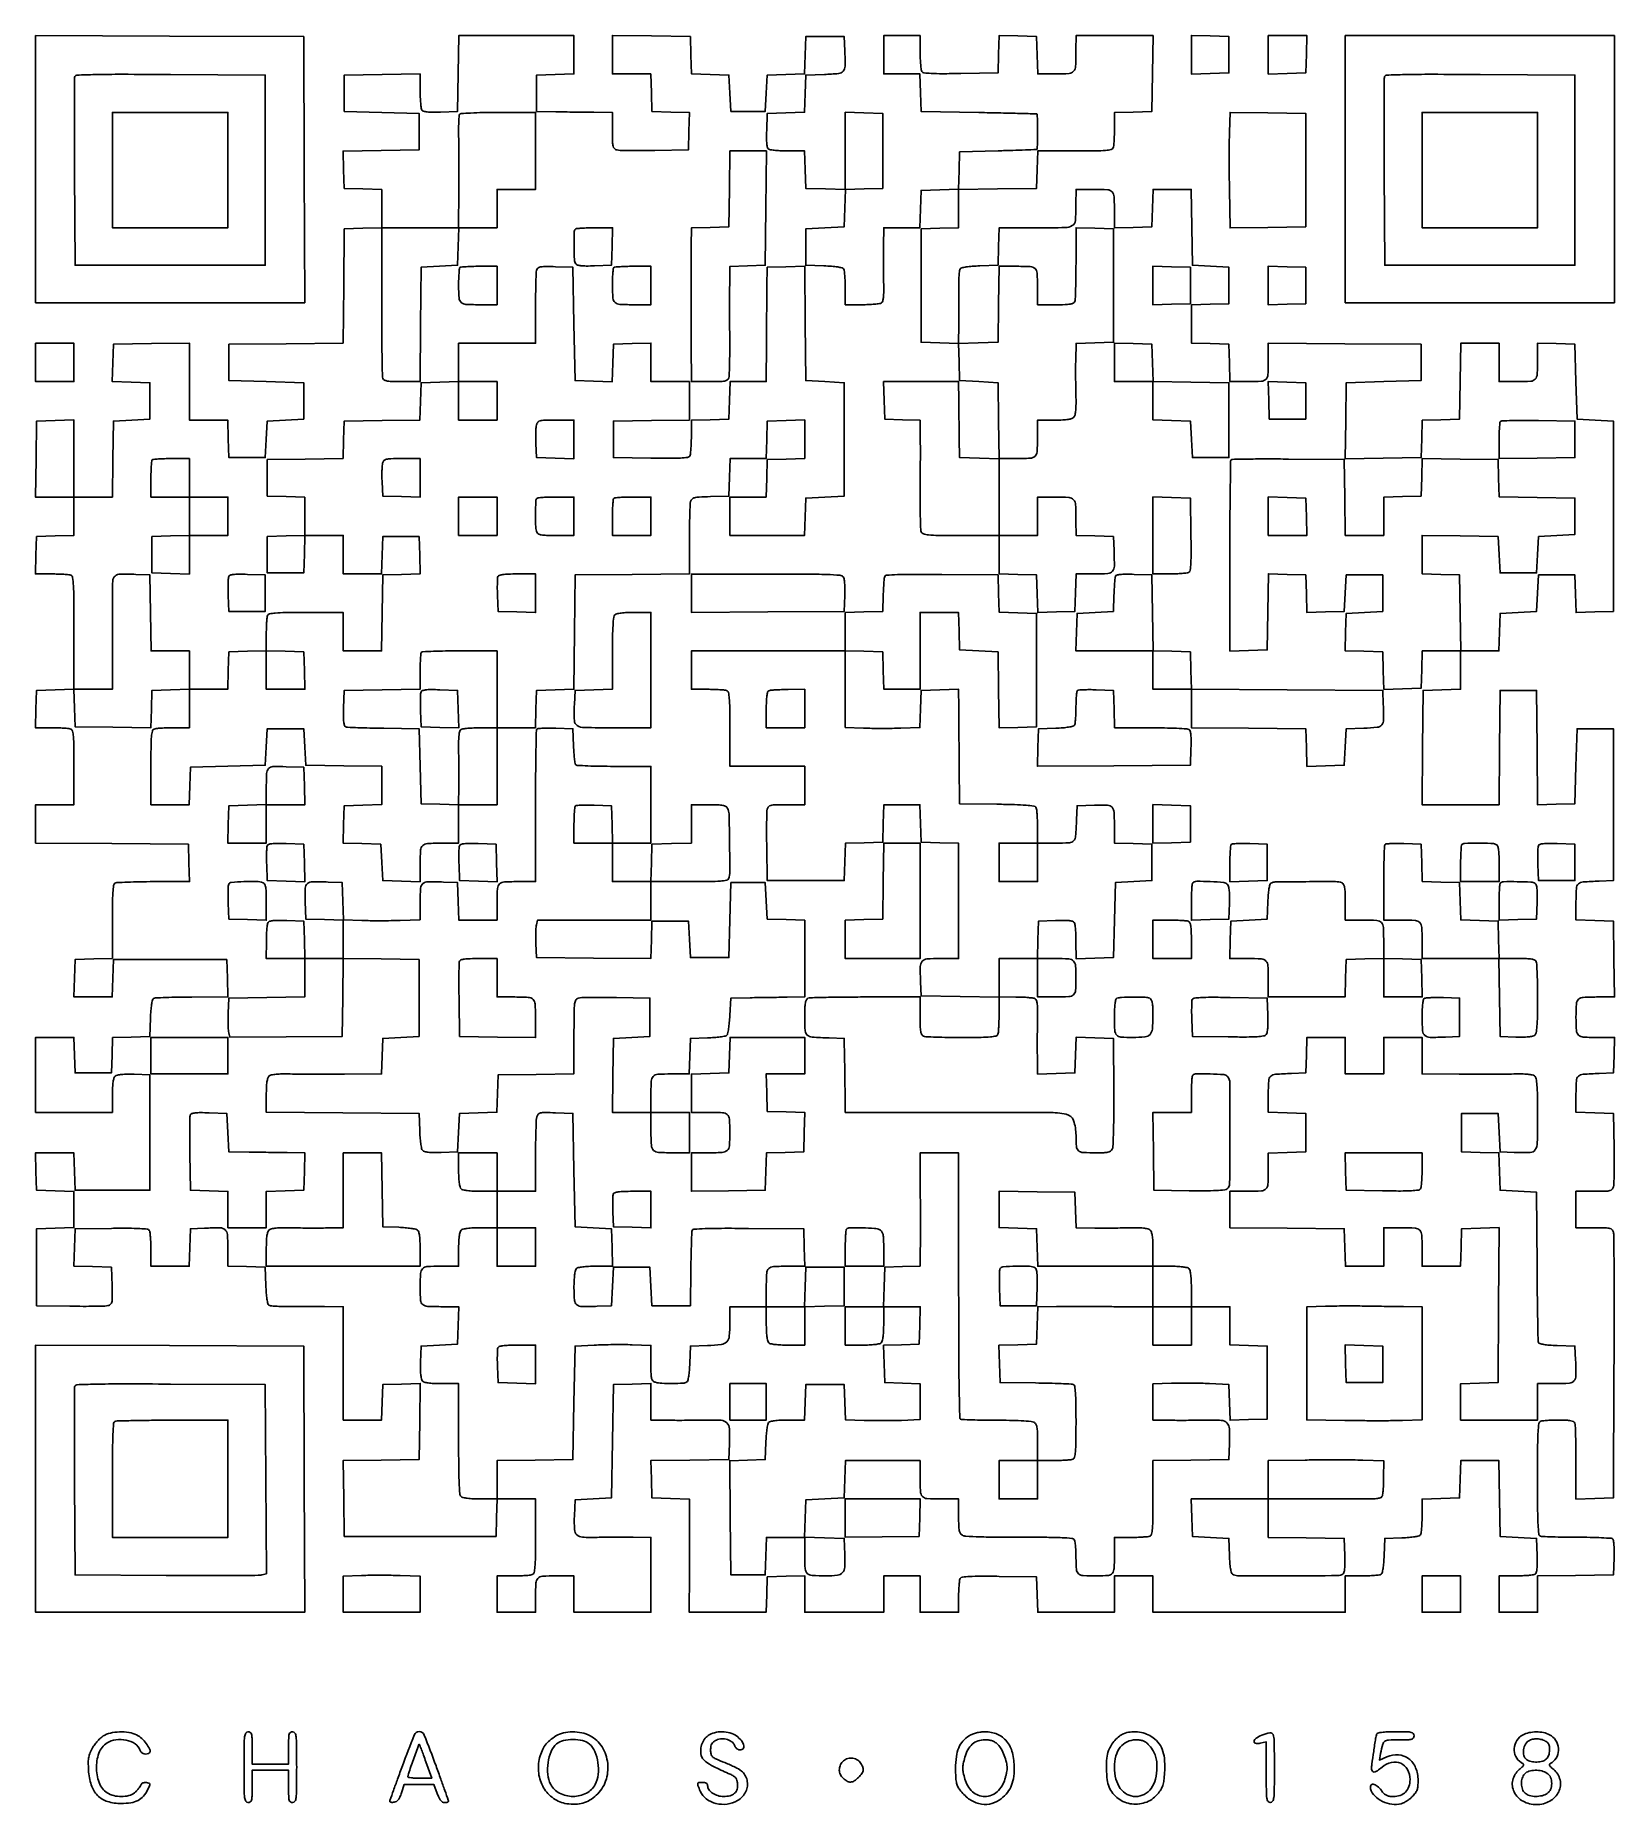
# Model space of a CAD drawing. Extents: x 156 to 936, y 95 to 969.
import ezdxf

# ---------------------------------------------------------------- set-up
doc = ezdxf.new("R2010")
doc.units = 0

msp = doc.modelspace()

# ---------------------------------------------------------------- linework, layer by layer
for points in [[(364.772065, 950.25), (364.5, 931.5), (356.085653, 931.206902, -0.008519), (352.085459, 931.135766, -0.027159), (349.4185, 931.278749, -0.039341), (347.659703, 931.610638, -0.187221), (346.850966, 932.206902, -0.110486), (346.527512, 933.106243, -0.009508), (346.267102, 935.550072, -0.012178), (346.081039, 938.509498, -0.009146), (346.015313, 941.772065), (346, 950.044131), (327.25, 949.772065), (308.5, 949.5), (308.5, 940.5), (308.5, 931.5), (327, 931), (345.5, 930.5), (345.5, 921.5), (345.5, 912.5), (326.712768, 912.227798), (307.925536, 911.955596), (308.212768, 902.727798), (308.5, 893.5), (317.75, 893.212474), (327, 892.924948), (327, 883.5), (327, 874.075052), (317.75, 873.787526), (308.5, 873.5), (308.234453, 845.265547), (307.968906, 817.031094), (279.734453, 816.765547), (251.5, 816.5), (251.5, 807.5), (251.5, 798.5), (270, 798), (288.5, 797.5), (288.5, 788.5), (288.5, 779.5), (279.5, 779), (270.5, 778.5), (270, 769.5), (269.5, 760.5), (260.5, 760.5), (251.5, 760.5), (251.212474, 769.75), (250.924948, 779), (241.462474, 779), (232, 779), (232, 798.022065), (232, 817.044131), (213.25, 816.772065), (194.5, 816.5), (194.212977, 807.288016), (193.925954, 798.076031), (203.212977, 797.788016), (212.5, 797.5), (212.5, 788.5), (212.5, 779.5), (203.5, 779), (194.5, 778.5), (194.227935, 759.75), (193.955869, 741), (184.477935, 741), (175, 741), (175, 760.037526), (175, 779.075052), (165.75, 778.787526), (156.5, 778.5), (156.227935, 759.75), (155.955869, 741), (165.477935, 741), (175, 741), (175, 731.537526), (175, 722.075052), (165.75, 721.787526), (156.5, 721.5), (156.212474, 712.25), (155.924948, 703), (163.880687, 703, -0.007017), (167.042924, 702.955617, -0.008872), (169.964077, 702.821697, -0.007277), (172.399219, 702.631102, -0.068543), (173.418213, 702.393011, -0.272936), (174.330803, 701.244652, -0.020774), (174.730356, 697.141028, -0.012395), (174.952549, 689.912264, -0.001485), (175, 673.930537), (175, 646.075052), (165.75, 645.787526), (156.5, 645.5), (156.212474, 636.25), (155.924948, 627), (163.880687, 627, -0.007017), (167.042924, 626.955617, -0.008872), (169.964077, 626.821697, -0.007277), (172.399219, 626.631102, -0.068543), (173.418213, 626.393011, -0.24904), (174.288503, 625.393178, -0.036273), (174.72025, 622.640441, -0.018295), (174.948927, 617.723448, -0.002472), (175, 607.393011), (175, 589), (165.5, 589), (156, 589), (156, 579.512025), (156, 570.02405), (193.75, 569.762025), (231.5, 569.5), (231.787526, 560.25), (232.075052, 551), (214.287526, 550.984687, 0.004245), (207.378572, 550.920074, 0.006366), (201.349761, 550.735693, 0.002929), (196.237974, 550.484175, 0.128309), (195.222298, 550.158549, 0.223283), (194.570472, 549.132525, 0.014874), (194.224179, 545.568611, 0.013504), (194.006148, 540.135816, 0.003332), (193.948676, 531.211075), (193.952756, 513.074426), (184.726378, 512.787213), (175.5, 512.5), (175.212474, 503.25), (174.924948, 494), (184.424948, 494), (193.924948, 494), (194.212474, 503.25), (194.5, 512.5), (222.5, 512.5), (250.5, 512.5), (250.787526, 503.25), (251.075052, 494), (233.287526, 493.984687, 0.004021), (226.383458, 493.923222, 0.006063), (220.370264, 493.748365, 0.002667), (215.25903, 493.510366, 0.129285), (214.292098, 493.201688, 0.195149), (213.75425, 492.447011, 0.020215), (213.326695, 490.262875, 0.020298), (212.991711, 487.292364, 0.009786), (212.792098, 483.467001), (212.5, 474.5), (203.288393, 474.212982), (194.076786, 473.925964), (193.788393, 465.212982), (193.5, 456.5), (184.5, 456.5), (175.5, 456.5), (175.211067, 465.25), (174.922134, 474), (165.461067, 474), (156, 474), (156, 455.5), (156, 437), (175, 437), (194, 437), (194, 445.377555, -0.009406), (194.0746, 449.342652, -0.027148), (194.326735, 452.078343, -0.03848), (194.748928, 453.939147, -0.145524), (195.405204, 454.921326, -0.126804), (196.431833, 455.405224, -0.023545), (198.514748, 455.701133, -0.021342), (201.264652, 455.842502, -0.01153), (204.655204, 455.793771), (212.5, 455.5), (212.5, 427), (212.5, 398.5), (194, 398.5), (175.5, 398.5), (175.212474, 407.75), (174.924948, 417), (165.424948, 417), (155.924948, 417), (156.212474, 407.75), (156.5, 398.5), (165.75, 398.212474), (175, 397.924948), (175, 389), (175, 380.075052), (165.75, 379.787526), (156.5, 379.5), (156.5, 360.5), (156.5, 341.5), (173, 341.233386, 0.003267), (179.486999, 341.170954, 0.004477), (185.324975, 341.205181, 0.002936), (190.219748, 341.30646, 0.051887), (191.78715, 341.511762, 0.118397), (193.070995, 342.163295, 0.167412), (193.7179, 343.257993, 0.054191), (193.921037, 345.419345, 0.004141), (193.78715, 351.278376), (193.5, 360.5), (184.212977, 360.788016), (174.925954, 361.076031), (175.212977, 370.288016), (175.5, 379.5), (193.471635, 379.700404, -0.00349), (202.066851, 379.736243, -0.012629), (207.535465, 379.582705, -0.012092), (211.243763, 379.294705, -0.229632), (212.206323, 378.700404, -0.112816), (212.507761, 377.852426, -0.008672), (212.749726, 375.429181, -0.011541), (212.923184, 372.497473, -0.00854), (212.984687, 369.25), (213, 361), (222.462474, 361), (231.924948, 361), (232.212474, 370.25), (232.5, 379.5), (239.479083, 379.800912, -0.012303), (247.116254, 379.942101, -0.176255), (249.625306, 379.011851, -0.202443), (250.771894, 376.739673, -0.016964), (251, 370.018474), (251, 361.075052), (260.25, 360.787526), (269.5, 360.5), (269.792098, 351.532999, 0.009858), (269.991754, 347.71747, 0.020103), (270.327592, 344.736728, 0.019888), (270.755925, 342.535291, 0.190822), (271.292098, 341.766591, 0.119292), (272.152746, 341.455183, 0.008999), (274.642054, 341.226232, 0.012014), (277.656184, 341.076334, 0.008841), (281, 341.049645, -0.001416), (284.92069, 341.076575, -0.000778), (289.720313, 341.08848, -0.000775), (294.591128, 341.085429, -0.001241), (298.75, 341.066053), (308, 341), (308, 313), (308, 285), (317.461067, 285), (326.922134, 285), (327.211067, 293.75), (327.5, 302.5), (336.772204, 302.78782), (346.044409, 303.075639), (345.772204, 284.28782), (345.5, 265.5), (326.728016, 265.227854), (307.956032, 264.955708), (308.228016, 246.227854), (308.5, 227.5), (346, 227.5), (383.5, 227.5), (383.787526, 236.75), (384.075052, 246), (393.537526, 246), (403, 246), (403, 227.606989, -0.002472), (402.948927, 217.276552, -0.018295), (402.72025, 212.359559, -0.036273), (402.288503, 209.606822, -0.24904), (401.418213, 208.606989, -0.06844), (400.400281, 208.368926, -0.007317), (397.9751, 208.178303, -0.008902), (395.066073, 208.044385, -0.00705), (391.918213, 208), (384, 208), (384, 199), (384, 190), (393.5, 190), (403, 190), (403, 197.418213, -0.01257), (403.178205, 204.50542, -0.179949), (404.159562, 206.785965, -0.190034), (406.370658, 207.807402, -0.014293), (413.106989, 208), (422, 208), (422, 199), (422, 190), (441, 190), (460, 190), (460, 208.5), (460, 227), (451.25, 227.122144, 0.003038), (447.246025, 227.153703, 0.001737), (442.411412, 227.145636, 0.001735), (437.548164, 227.103752, 0.002881), (433.448425, 227.030594, -0.017424), (426.155544, 227.112573, -0.179666), (423.431674, 228.269424, -0.194263), (422.235747, 230.877858, -0.020896), (422.206229, 237.655204), (422.5, 245.5), (431.5, 246), (440.5, 246.5), (441, 274.5), (441.5, 302.5), (450.75, 302.787526), (460, 303.075052), (460, 294.037526), (460, 285), (468.75, 284.881396, 0.003027), (472.795634, 284.851055, 0.001644), (477.768566, 284.860216, 0.001637), (482.828258, 284.902736, 0.002591), (487.164267, 284.975847, -0.019262), (494.674845, 284.85209, -0.185883), (497.533389, 283.566736, -0.187161), (498.781104, 280.70084, -0.019572), (498.79184, 273.237562), (498.5, 265.5), (479.212762, 265.228277), (459.925523, 264.956554), (460.212762, 255.728277), (460.5, 246.5), (469.75, 246.212474), (479, 245.924948), (479.104921, 237.212474, -0.002637), (479.136096, 232.606405, -0.000738), (479.136226, 225.404602, -0.000744), (479.112224, 217.258948, -0.000783), (479.064156, 209.25), (478.91847, 190), (497.920302, 190), (516.922134, 190), (517.211067, 198.75), (517.5, 207.5), (526.75, 207.787526), (536, 208.075052), (536, 199.037526), (536, 190), (555.5, 190), (575, 190), (575, 199), (575, 208), (584, 208), (593, 208), (593, 199), (593, 190), (602.5, 190), (612, 190), (612.015313, 197.75, -0.009606), (612.080176, 200.811093, -0.012651), (612.263497, 203.597452, -0.010132), (612.520454, 205.897394, -0.108925), (612.838694, 206.773242, -0.226527), (613.873481, 207.421641, -0.01557), (617.410177, 207.716146, -0.013555), (622.874845, 207.85189, -0.003139), (632.073381, 207.773242), (650.5, 207.5), (650.788933, 198.75), (651.077866, 190), (670.038933, 190), (689, 190), (689, 199), (689, 208), (698.5, 208), (708, 208), (708, 199), (708, 190), (755.5, 190), (803, 190), (803, 199), (803, 208), (811.25, 208.015313, 0.008579), (814.497876, 208.077072, 0.011582), (817.430835, 208.251296, 0.008725), (819.854929, 208.494381, 0.112667), (820.706033, 208.797157, 0.192561), (821.236162, 209.533237, 0.02067), (821.666992, 211.63313, 0.020911), (822.005667, 214.460658, 0.010674), (822.206033, 218.031844), (822.5, 226.5), (830.968156, 226.793967, 0.010674), (834.539342, 226.994333, 0.020911), (837.36687, 227.333008, 0.02067), (839.466763, 227.763838, 0.192561), (840.202843, 228.293967, 0.112531), (840.505585, 229.144249, 0.008778), (840.748704, 231.558142, 0.011623), (840.922925, 234.478979, 0.008617), (840.984687, 237.712474), (841, 245.924948), (850.25, 246.212474), (859.5, 246.5), (859.787526, 255.75), (860.075052, 265), (869.515461, 265), (878.955869, 265), (879.227935, 246.25), (879.5, 227.5), (888.5, 227), (897.5, 226.5), (897.793098, 218.085653, -0.008519), (897.864234, 214.085459, -0.027159), (897.721251, 211.4185, -0.039341), (897.389362, 209.659703, -0.187221), (896.793098, 208.850966, -0.110402), (895.894283, 208.527533, -0.00954), (893.45641, 208.267102, -0.012203), (890.504112, 208.081041, -0.00917), (887.25, 208.015313), (879, 208), (879, 199), (879, 190), (888.5, 190), (898, 190), (898, 198.977935), (898, 207.955869), (916.75, 208.227935), (935.5, 208.5), (935.792979, 216.907021, 0.010281), (935.839885, 220.193128, 0.014674), (935.735951, 223.108424, 0.010537), (935.52991, 225.49676, 0.171211), (935.187424, 226.212576, 0.182288), (934.389009, 226.573715, 0.003293), (929.645025, 226.847166, 0.007725), (924.049753, 227.046122, 0.005024), (917.581456, 227.111111, -0.003074), (911.075329, 227.151111, -0.004522), (905.35971, 227.273095, -0.002192), (900.510991, 227.44173, -0.081998), (899.437012, 227.662544, -0.281739), (898.626706, 228.717137, -0.013811), (898.267891, 233.291105, -0.010996), (898.050586, 240.866874, -0.001671), (898, 256, -0.001489), (898.047468, 271.940217, -0.012425), (898.269693, 279.152025, -0.020851), (898.66945, 283.245492, -0.272818), (899.581787, 284.393011, -0.066654), (900.581709, 284.630616, -0.008009), (902.846597, 284.821697, -0.009419), (905.55946, 284.955578, -0.007618), (908.474799, 285, -0.009092), (912.220641, 284.931881, -0.040223), (914.40921, 284.675157, -0.077051), (915.715136, 284.197023, -0.176711), (916.393011, 283.418213, -0.081739), (916.635941, 282.239742, -0.00228), (916.821697, 277.026577, -0.004617), (916.955962, 270.875559, -0.003148), (917, 263.880687), (917, 245.924948), (926.25, 246.212474), (935.5, 246.5), (935.773353, 311, 0.0008), (935.838997, 335.887072, 0.001267), (935.807077, 357.214063, 0.00027), (935.721383, 375.962205, 0.057926), (935.504301, 377.75, 0.122696), (934.850316, 379.003959, 0.154689), (933.732751, 379.672269, 0.053344), (931.549255, 379.947567, 0.004708), (925.980948, 380), (917, 380), (917, 389), (917, 398), (925.980948, 398, 0.004723), (931.546285, 398.052569, 0.05326), (933.733241, 398.32806, 0.153853), (934.855448, 398.996239, 0.122337), (935.516124, 400.25, 0.054093), (935.724896, 401.805286, 0.002845), (935.823778, 406.832812, 0.00446), (935.854068, 412.824029, 0.003227), (935.785177, 419.5), (935.5, 436.5), (926.25, 436.787526), (917, 437.075052), (917, 446.018474, -0.014194), (917.190094, 452.713321, -0.199365), (918.215838, 454.834916, -0.165063), (920.527107, 455.811311, -0.009054), (928.5, 456.245668), (935.5, 456.5), (935.788933, 465.25), (936.077866, 474), (928.12072, 474, -0.011255), (920.614992, 474.168976, -0.173553), (918.260316, 475.133305, -0.196937), (917.202336, 477.326211, -0.015155), (917, 484, -0.015139), (917.202091, 490.673146, -0.196758), (918.259008, 492.866152, -0.173711), (920.611431, 493.830791, -0.011291), (928.103853, 494), (936.044131, 494), (935.772065, 512.75), (935.5, 531.5), (926.25, 531.787526), (917, 532.075052), (917, 541.018474, -0.014194), (917.190094, 547.713321, -0.199365), (918.215838, 549.834916, -0.165063), (920.527107, 550.811311, -0.009054), (928.5, 551.245668), (935.5, 551.5), (935.5, 589), (935.5, 626.5), (926.5, 626.5), (917.5, 626.5), (917, 608), (916.5, 589.5), (907.265637, 589.212681), (898.031273, 588.925362), (897.765637, 617.212681), (897.5, 645.5), (888.5, 645.5), (879.5, 645.5), (879.234427, 617.25), (878.968853, 589), (859.968853, 589), (840.968853, 589), (841.234427, 617.25), (841.5, 645.5), (850.75, 645.787526), (860, 646.075052), (860, 655.537526), (860, 665), (869.462474, 665), (878.924948, 665), (879.212474, 674.25), (879.5, 683.5), (888.5, 684), (897.5, 684.5), (898, 693.5), (898.5, 702.5), (907.5, 702.5), (916.5, 702.5), (916.788016, 693.212977), (917.076031, 683.925954), (926.288016, 684.212977), (935.5, 684.5), (935.5, 731.5), (935.5, 778.5), (926.5, 779), (917.5, 779.5), (917, 798), (916.5, 816.5), (907.25, 816.787526), (898, 817.075052), (898, 809.119313, -0.01133), (897.829774, 801.607881, -0.174856), (896.858669, 799.255648, -0.19591), (894.651936, 798.200175, -0.014805), (887.893011, 798), (879, 798), (879, 807.5), (879, 817), (869.522065, 817), (860.044131, 817), (859.772065, 798.25), (859.5, 779.5), (850.287036, 779.212964), (841.074071, 778.925929), (840.787036, 769.712964), (840.5, 760.5), (821.727853, 760.227853), (802.955707, 759.955707), (803.227853, 778.727853), (803.5, 797.5), (822, 798), (840.5, 798.5), (840.5, 807.5), (840.5, 816.5), (802.75, 816.762025), (765, 817.02405), (765, 809.093813, -0.011359), (764.829851, 801.604877, -0.174644), (763.860642, 799.255263, -0.195994), (761.658595, 798.200553, -0.014901), (754.930537, 798), (746.075052, 798), (745.787526, 807.25), (745.5, 816.5), (736.25, 816.787526), (727, 817.075052), (727, 826.5), (727, 835.924948), (736.25, 836.212474), (745.5, 836.5), (745.5, 845.5), (745.5, 854.5), (736.5, 855), (727.5, 855.5), (727.227935, 874.25), (726.955869, 893), (717.515461, 893), (708.075052, 893), (707.787526, 883.75), (707.5, 874.5), (698.25, 874.212474), (689, 873.924948), (689, 881.880687, 0.01133), (688.829774, 889.392119, 0.174856), (687.858669, 891.744352, 0.19591), (685.651936, 892.799825, 0.014805), (678.893011, 893), (670, 893), (669.986345, 885.75, -0.018009), (669.675821, 877.560158, -0.243673), (668.154357, 875.089372, -0.131741), (664.772421, 874.121095, -0.004219), (650.420894, 874), (632.075052, 874), (631.787526, 864.75), (631.5, 855.5), (622.532999, 855.207902, 0.009858), (618.71747, 855.008246, 0.020103), (615.736728, 854.672408, 0.019888), (613.535291, 854.244075, 0.190822), (612.766591, 853.707902, 0.119292), (612.455183, 852.847254, 0.008999), (612.226232, 850.357946, 0.012014), (612.076334, 847.343816, 0.008841), (612.049645, 844, -0.001418), (612.076577, 840.076769, -0.000777), (612.08848, 835.268664, -0.000774), (612.085427, 830.38581, -0.001235), (612.066053, 826.212474), (612, 816.924948), (602.75, 817.212474), (593.5, 817.5), (593.5, 845.5), (593.5, 873.5), (602.75, 873.787526), (612, 874.075052), (612, 883.515933), (612, 892.956814), (631.25, 893.228407), (650.5, 893.5), (650.787526, 902.75), (651.075052, 912), (669.430537, 912, 0.002478), (679.738583, 912.051095, 0.01833), (684.646395, 912.279811, 0.036362), (687.393938, 912.711703, 0.248902), (688.393011, 913.581787, 0.068336), (688.631047, 914.59865, 0.007357), (688.821697, 917.013877, 0.008933), (688.955612, 919.910777, 0.007082), (689, 923.044262), (689, 930.924948), (698.25, 931.212474), (707.5, 931.5), (707.772065, 950.25), (708.044131, 969), (689.022065, 969), (670, 969), (669.986345, 961.75, -0.010904), (669.799195, 953.85182, -0.167242), (668.810132, 951.353181, -0.201372), (666.560646, 950.224533, -0.016903), (659.920894, 950), (651.075052, 950), (650.787526, 959.25), (650.5, 968.5), (641.288016, 968.787023), (632.076031, 969.074046), (631.788016, 959.787023), (631.5, 950.5), (613.073381, 950.226758, -0.003139), (603.874845, 950.14811, -0.013555), (598.410177, 950.283854, -0.01557), (594.873481, 950.578359, -0.226527), (593.838694, 951.226758, -0.110913), (593.51997, 952.114795, -0.009356), (593.263497, 954.549423, -0.012063), (593.080135, 957.497312, -0.009035), (593.015313, 960.75), (593, 969), (584, 969), (575, 969), (575, 959.5), (575, 950), (583.962474, 950), (592.924948, 950), (593.212474, 940.75), (593.5, 931.5), (622, 930.960819, -0.000677), (632.945397, 930.738921, -0.001114), (642.201562, 930.518094, -0.00008), (650.515881, 930.299876, -0.170159), (650.75, 930.210819, -0.212471), (650.851652, 930.001189, -0.001024), (650.926563, 927.565053, -0.004421), (650.981979, 924.773753, -0.002752), (651, 921.5, -0.002753), (650.981983, 918.227404, -0.004434), (650.926563, 915.439883, -0.000998), (650.851693, 913.005302, -0.223116), (650.75, 912.805984, -0.15636), (650.521939, 912.722795, -0.000154), (644.992188, 912.50564, -0.001503), (638.802625, 912.283114, -0.000919), (631.5, 912.055984), (612.5, 911.5), (612.212964, 902.287036), (611.925929, 893.074071), (602.712964, 892.787036), (593.5, 892.5), (593.212474, 883.25), (592.924948, 874), (583.962474, 874), (575, 874), (574.877856, 865.25, 0.003161), (574.847109, 861.223834, 0.001758), (574.857912, 856.315837, 0.001753), (574.903727, 851.348323, 0.002836), (574.981484, 847.123063, -0.007207), (575.025822, 842.532694, -0.026256), (574.859102, 839.624046, -0.040433), (574.499022, 837.757572, -0.18574), (573.853628, 836.888375, -0.108865), (572.922312, 836.550601, -0.010099), (570.474191, 836.278091, -0.012622), (567.508457, 836.083802, -0.00958), (564.25, 836.015313), (556, 836), (555.984687, 844.25, 0.008591), (555.922842, 847.498009, 0.011595), (555.748365, 850.431384, 0.008743), (555.504907, 852.855762, 0.112618), (555.201688, 853.707902, 0.195149), (554.447011, 854.24575, 0.020215), (552.262875, 854.673305, 0.020298), (549.292364, 855.008289, 0.009786), (545.467001, 855.207902), (536.5, 855.5), (536.5, 864.5), (536.5, 873.5), (546, 874), (555.5, 874.5), (555.787036, 883.712964), (556.074071, 892.925929), (565.287036, 893.212964), (574.5, 893.5), (574.5, 912), (574.5, 930.5), (565.25, 930.787526), (556, 931.075052), (556, 912.001314), (556, 892.927576), (546.25, 893.213788), (536.5, 893.5), (536.212474, 902.75), (535.924948, 912), (527.712474, 912.015313, -0.009211), (524.472742, 912.081044, -0.012245), (521.532567, 912.267102, -0.009596), (519.104817, 912.527569, -0.110258), (518.206902, 912.850966, -0.187221), (517.610638, 913.659703, -0.039341), (517.278749, 915.4185, -0.027159), (517.135766, 918.085459, -0.008519), (517.206902, 922.085653), (517.5, 930.5), (526.712964, 930.787036), (535.925929, 931.074071), (536.212964, 940.287036), (536.5, 949.5), (545.740334, 949.787398, 0.015844), (552.678762, 950.223546, 0.194277), (554.990355, 951.421808, 0.177046), (555.934395, 953.942653, 0.012739), (555.800912, 961.520917), (555.5, 968.5), (546, 968.5), (536.5, 968.5), (536.212964, 959.287036), (535.925929, 950.074071), (526.712964, 949.787036), (517.5, 949.5), (517, 940.5), (516.5, 931.5), (508, 931.5), (499.5, 931.5), (499, 940.5), (498.5, 949.5), (489.287036, 949.787036), (480.074071, 950.074071), (479.787036, 959.287036), (479.5, 968.5), (460.25, 968.771593), (441, 969.043186), (441, 959.521593), (441, 950), (450.462474, 950), (459.924948, 950), (460.212474, 940.75), (460.5, 931.5), (469.787023, 931.211984), (479.074046, 930.923969), (478.787023, 921.711984), (478.5, 912.5), (462, 912.214485, -0.003332), (455.515656, 912.145502, -0.004581), (449.685938, 912.175744, -0.002978), (444.797256, 912.275019, -0.053901), (443.25, 912.483537, -0.122326), (441.996245, 913.144405, -0.153829), (441.32807, 914.266745, -0.053257), (441.052573, 916.4538, -0.004723), (441, 922.019052), (441, 931), (431.75, 931.079024, -0.00076), (427.521955, 931.121575, -0.000437), (422.426563, 931.185059, -0.000437), (417.307432, 931.257785, -0.000729), (413, 931.329024), (403.5, 931.5), (403.5, 940.5), (403.5, 949.5), (412.75, 949.787526), (422, 950.075052), (422, 959.537526), (422, 969), (393.522065, 969), (365.044131, 969)], [(269.5, 902.5), (269.5, 855.5), (222.5, 855.5), (175.5, 855.5), (175.239372, 901.5, -0.000997), (175.174287, 919.225103, -0.001596), (175.197198, 934.357597, -0.000282), (175.267665, 947.72814, -0.090314), (175.461789, 948.759906, -0.301449), (176.45055, 949.464468, -0.003096), (185.402033, 949.70934, -0.005599), (198.68089, 949.841585, -0.001079), (222.722417, 949.759906), (269.5, 949.5)], [(916.5, 902.5), (916.5, 855.5), (869.5, 855.5), (822.5, 855.5), (822.239372, 901.5, -0.000997), (822.174287, 919.225103, -0.001596), (822.197198, 934.357597, -0.000282), (822.267665, 947.72814, -0.090314), (822.461789, 948.759906, -0.301449), (823.45055, 949.464468, -0.003096), (832.402033, 949.70934, -0.005599), (845.68089, 949.841585, -0.001079), (869.722417, 949.759906), (916.5, 949.5)], [(403, 912), (403, 893), (393.5, 893), (384, 893), (384, 883.5), (384, 874), (374.537526, 874), (365.075052, 874), (364.787526, 864.75), (364.5, 855.5), (355.5, 855), (346.5, 854.5), (346.234427, 826.25), (345.968853, 798), (337.091415, 798, -0.006747), (332.421921, 798.063017, -0.034581), (329.843395, 798.311639, -0.069952), (328.345557, 798.783081, -0.192263), (327.606989, 799.581787, -0.087168), (327.360793, 800.844819, -0.00066), (327.178303, 811.396775, -0.002435), (327.043843, 823.508407, -0.001558), (327, 837.581787), (327, 874), (346, 874), (365, 874), (365.066053, 892.75, 0.000737), (365.082075, 900.570148, 0.000691), (365.075631, 908.561962, 0.000687), (365.050378, 915.653864, 0.002373), (365.005905, 920.24817, -0.006728), (365.00259, 923.672444, -0.009507), (365.098655, 926.720853, -0.006146), (365.258218, 929.257969, -0.120193), (365.498869, 929.99817, -0.241444), (366.228751, 930.439064, -0.004267), (370.956277, 930.728025, -0.008879), (376.908583, 930.934981, -0.004249), (384.559017, 931), (403, 931)], [(745.819132, 921.271811, 0.006101), (745.716633, 916.258901, 0.001988), (745.685052, 908.856241, 0.001981), (745.715239, 900.631685, 0.002231), (745.810831, 892.728158), (746.121662, 873.956317), (764.810831, 874.228158), (783.5, 874.5), (783.5, 902.5), (783.5, 930.5), (764.819132, 930.771811), (746.138264, 931.043622)], [(516.765573, 883.75), (516.5, 855.5), (507.75, 855.211067), (499, 854.922134), (498.910624, 845.711067, 0.001931), (498.883115, 841.001867, 0.000639), (498.878264, 834.090396, 0.000636), (498.89243, 826.428535, 0.000723), (498.925968, 819.086026, -0.00317), (498.92375, 812.280846, -0.00454), (498.82875, 806.248075, -0.002518), (498.676766, 801.160118, -0.068214), (498.447957, 799.836026, -0.166242), (497.732529, 798.86869, -0.103849), (496.420413, 798.317695, -0.041917), (494.002591, 798.058417, -0.005761), (488.932612, 798), (480, 798), (479.934866, 815.75, -0.000139), (479.862719, 837.019325, -0.000631), (479.839766, 849.405177, -0.001072), (479.853088, 857.984558, -0.001784), (479.905604, 865.212474), (480, 873.924948), (489.25, 874.212474), (498.5, 874.5), (498.772065, 893.25), (499.044131, 912), (508.037639, 912), (517.031147, 912)], [(688.5, 845.5), (688.5, 817.5), (679.25, 817.212474), (670, 816.924948), (669.851604, 808.712474, 0.003985), (669.813127, 804.902376, 0.002127), (669.82314, 800.19135, 0.002117), (669.874202, 795.380653, 0.0033), (669.963094, 791.236801, -0.008891), (670.006172, 787.041041, -0.020715), (669.852451, 783.902477, -0.02506), (669.531783, 781.634719, -0.126199), (668.989046, 780.486801, -0.137204), (667.964346, 779.777663, -0.044827), (666.163839, 779.331191, -0.029306), (663.462429, 779.074114, -0.009071), (659.377555, 779), (651, 779), (651, 770.106989, -0.014768), (650.800362, 763.349521, -0.195511), (649.747254, 761.14255, -0.175208), (647.400012, 760.170753, -0.01141), (639.918213, 760), (632, 760), (632, 741), (632, 722), (641.5, 722), (651, 722), (651, 731.5), (651, 741), (659.883369, 741, -0.01672), (666.551889, 740.776944, -0.200673), (668.806258, 739.651702, -0.168025), (669.798298, 737.159382, -0.010996), (669.986345, 729.287526), (670, 722.075052), (679.25, 721.787526), (688.5, 721.5), (688.800912, 714.520917, -0.012303), (688.942101, 706.883746, -0.176255), (688.011851, 704.374694, -0.202443), (685.739673, 703.228106, -0.016964), (679.018474, 703), (670.075052, 703), (669.787526, 693.75), (669.5, 684.5), (660.288016, 684.212977), (651.076031, 683.925954), (650.788016, 693.212977), (650.5, 702.5), (641.25, 702.787526), (632, 703.075052), (632, 712.537526), (632, 722), (613.106989, 722, -0.00214), (601.939772, 722.047804, -0.020162), (597.150615, 722.282081, -0.049655), (594.603954, 722.767698, -0.232901), (593.539534, 723.75, -0.082442), (593.275343, 725.031288, -0.002874), (593.106721, 730.126562, -0.005286), (593.005448, 736.167947, -0.003663), (593.013221, 743, 0.000789), (593.064016, 750.375453, 0.000696), (593.09414, 758.065126, 0.000699), (593.101957, 764.996991, 0.002122), (593.080676, 769.711067), (593, 778.922134), (584.25, 779.211067), (575.5, 779.5), (575.212474, 788.75), (574.924948, 798), (593.462474, 798), (612, 798), (612.079024, 788.75, 0.00076), (612.121575, 784.521955, 0.000437), (612.185059, 779.426563, 0.000437), (612.257785, 774.307432, 0.000729), (612.329024, 770), (612.5, 760.5), (622.250382, 760.213783), (632.000764, 759.927567), (631.750382, 778.713783), (631.5, 797.5), (622, 798), (612.5, 798.5), (612.212959, 807.713341), (611.925919, 816.926682), (621.712959, 817.213341), (631.5, 817.5), (631.772065, 836.25), (632.044131, 855), (639.940278, 855, -0.011457), (647.404655, 854.828936, -0.175414), (649.74896, 853.85673, -0.195276), (650.800677, 851.649615, -0.014747), (651, 844.893011), (651, 836), (659.893011, 836, 0.00673), (664.571713, 836.062976, 0.034532), (667.154102, 836.311531, 0.06988), (668.653872, 836.782907, 0.192406), (669.393011, 837.581787, 0.081426), (669.635784, 838.755801, 0.002387), (669.821697, 843.826548, 0.004731), (669.955952, 849.816117, 0.003237), (670, 856.619313), (670, 874.075052), (679.25, 873.787526), (688.5, 873.5)], [(440.787526, 864.75), (440.5, 855.5), (432.085653, 855.206902, -0.008519), (428.085459, 855.135766, -0.027159), (425.4185, 855.278749, -0.039341), (423.659703, 855.610638, -0.187221), (422.850966, 856.206902, -0.131906), (422.206577, 858.26788, -0.007493), (422.033407, 864.992136, -0.005877), (422.040216, 871.8478, -0.195602), (422.666667, 873.333333, -0.174822), (423.232541, 873.599219, -0.00583), (425.743315, 873.804167, -0.010438), (428.756615, 873.951668, -0.007009), (432.204192, 874), (441.075052, 874)], [(422, 826.5), (422.5, 798.5), (431.711984, 798.212977), (440.923969, 797.925954), (441.211984, 807.212977), (441.5, 816.5), (450.75, 816.787526), (460, 817.075052), (460, 807.537526), (460, 798), (469.5, 798), (479, 798), (479, 788.522065), (479, 779.044131), (460.25, 778.772065), (441.5, 778.5), (441.5, 769.5), (441.5, 760.5), (459.926619, 760.226758, 0.003139), (469.125155, 760.14811, 0.013555), (474.589823, 760.283854, 0.01557), (478.126519, 760.578359, 0.226527), (479.161306, 761.226758, 0.110771), (479.479995, 762.113913, 0.009411), (479.736503, 764.5384, 0.012105), (479.919862, 767.474166, 0.009076), (479.984687, 770.712474), (480, 778.924948), (489.25, 779.212474), (498.5, 779.5), (498.787526, 788.75), (499.075052, 798), (508.037526, 798), (517, 798), (517.079024, 816.75, -0.00061), (517.121822, 824.62526, -0.000549), (517.185059, 832.782812, -0.00055), (517.257844, 840.098672, -0.001737), (517.329024, 845), (517.5, 854.5), (526.734363, 854.787319), (535.968727, 855.074638), (536.234363, 826.787319), (536.5, 798.5), (546, 798), (555.5, 797.5), (555.5, 769.5), (555.5, 741.5), (546, 741), (536.5, 740.5), (536.212474, 731.25), (535.924948, 722), (517.462474, 722), (499, 722), (499, 731.5), (499, 741), (507.962474, 741), (516.924948, 741), (517.212474, 750.25), (517.5, 759.5), (526.75, 759.787526), (536, 760.075052), (536, 769.575052), (536, 779.075052), (526.75, 778.787526), (517.5, 778.5), (517.212474, 769.25), (516.924948, 760), (508, 760), (499.075052, 760), (498.787526, 750.75), (498.5, 741.5), (489.357189, 741.213893, 0.005038), (483.815485, 740.98456, 0.050018), (481.517376, 740.633971, 0.137237), (480.320818, 739.942323, 0.128699), (479.620844, 738.713893, 0.054633), (479.384859, 737.181308, 0.002897), (479.197649, 732.234593, 0.004527), (479.062099, 726.337168, 0.003278), (479.013655, 719.765573), (479, 703.031147), (450.75, 702.765573), (422.5, 702.5), (422.23449, 674.287321), (421.96898, 646.074641), (412.73449, 645.787321), (403.5, 645.5), (403.212474, 636.25), (402.924948, 627), (393.462474, 627), (384, 627), (384, 608), (384, 589), (374.5, 589), (365, 589), (365, 579.5), (365, 570), (357.081787, 570, 0.011435), (349.597657, 569.828811, 0.175657), (347.251172, 568.85465, 0.195156), (346.198903, 566.642834, 0.014649), (346, 559.855485), (346, 550.924948), (336.75, 551.212474), (327.5, 551.5), (327, 560.5), (326.5, 569.5), (317.212977, 569.788016), (307.925954, 570.076031), (308.212977, 579.288016), (308.5, 588.5), (317.75, 588.787526), (327, 589.075052), (327, 598.515461), (327, 607.955869), (308.25, 608.227935), (289.5, 608.5), (289, 617.5), (288.5, 626.5), (279.5, 626.5), (270.5, 626.5), (270, 617.5), (269.5, 608.5), (251, 608), (232.5, 607.5), (232.212474, 598.25), (231.924948, 589), (222.462474, 589), (213, 589), (213, 607.393011, -0.002472), (213.051073, 617.723448, -0.018295), (213.27975, 622.640441, -0.036273), (213.711497, 625.393178, -0.24904), (214.581787, 626.393011, -0.06844), (215.599719, 626.631074, -0.007317), (218.0249, 626.821697, -0.008902), (220.933927, 626.955615, -0.00705), (224.081787, 627), (232, 627), (232, 636.537526), (232, 646.075052), (222.75, 645.787526), (213.5, 645.5), (213.212184, 636.228074), (212.924368, 626.956148), (194.212184, 627.228074), (175.5, 627.5), (175.212474, 636.75), (174.924948, 646), (184.462474, 646), (194, 646), (194.063971, 664.75, 0.000716), (194.079516, 672.604483, 0.000654), (194.073343, 680.699508, 0.000654), (194.048909, 687.930489, 0.002135), (194.006044, 692.716409, -0.016297), (194.14059, 699.663132, -0.202597), (195.267526, 701.985736, -0.180078), (197.785802, 702.942067, -0.012422), (205.520917, 702.800912), (212.5, 702.5), (212.772065, 683.75), (213.044131, 665), (222.522065, 665), (232, 665), (232, 655.5), (232, 646), (241.462474, 646), (250.924948, 646), (251.212474, 655.25), (251.5, 664.5), (260.75, 664.787526), (270, 665.075052), (270, 672.955738, -0.006973), (270.043679, 676.087415, -0.008831), (270.175485, 678.97878, -0.007222), (270.363031, 681.388898, -0.068684), (270.597395, 682.393213, -0.251592), (271.587946, 683.247094, -0.034195), (274.388782, 683.670735, -0.017926), (279.346015, 683.898456, -0.002514), (289.597395, 683.95), (308, 683.95), (308, 674.475), (308, 665), (317.477935, 665), (326.955869, 665), (327.227935, 683.75), (327.5, 702.5), (336.787023, 702.788016), (346.074046, 703.076031), (345.787023, 712.288016), (345.5, 721.5), (336.5, 721.5), (327.5, 721.5), (327.212474, 712.25), (326.924948, 703), (317.462474, 703), (308, 703), (308, 712.5), (308, 722), (298.537526, 722), (289.075052, 722), (288.787526, 712.75), (288.5, 703.5), (279.5, 703.5), (270.5, 703.5), (270.5, 712.5), (270.5, 721.5), (279.75, 721.787526), (289, 722.075052), (289, 731.5), (289, 740.924948), (279.75, 741.212474), (270.5, 741.5), (270.5, 750.5), (270.5, 759.5), (289.212764, 759.771928), (307.925529, 760.043857), (308.212764, 769.271928), (308.5, 778.5), (327.212764, 778.771928), (345.925529, 779.043857), (346.212764, 788.271928), (346.5, 797.5), (355.75, 797.787526), (365, 798.075052), (365, 807.537526), (365, 817), (384, 817), (403, 817), (403, 834.418213, -0.00332), (403.045092, 841.209646, -0.004836), (403.182492, 847.195392, -0.002487), (403.372919, 852.257955, -0.081136), (403.62125, 853.455377, -0.183756), (404.353077, 854.273358, -0.083815), (405.73978, 854.717914, -0.037718), (408.184609, 854.883424, -0.006366), (412.87125, 854.787164), (421.5, 854.5)], [(384, 845.5), (384, 836), (376.081787, 836, -0.010973), (368.645885, 836.163215, -0.166948), (366.282706, 837.092708, -0.201813), (365.213878, 839.212898, -0.017167), (365, 845.440322, -0.007555), (365.048362, 848.640807, -0.011152), (365.195833, 851.446011, -0.006592), (365.401283, 853.774411, -0.17274), (365.666667, 854.333333, -0.174709), (366.23216, 854.599192, -0.005871), (368.732292, 854.804167, -0.010477), (371.733476, 854.951666, -0.007039), (375.166667, 855), (384, 855)], [(460, 845.5), (460, 836), (452.081787, 836, -0.010973), (444.645885, 836.163215, -0.166948), (442.282706, 837.092708, -0.201813), (441.213878, 839.212898, -0.017167), (441, 845.440322, -0.007555), (441.048362, 848.640807, -0.011152), (441.195833, 851.446011, -0.006592), (441.401283, 853.774411, -0.17274), (441.666667, 854.333333, -0.174709), (442.23216, 854.599192, -0.005871), (444.732292, 854.804167, -0.010477), (447.733476, 854.951666, -0.007039), (451.166667, 855), (460, 855)], [(403.46814, 776.729083, 0.045288), (403.264735, 775.430652, 0.00895), (403.153996, 773.075142, 0.009416), (403.125736, 770.317546, 0.008627), (403.199088, 767.479083), (403.5, 760.5), (412.75, 760.212474), (422, 759.924948), (422, 769.462474), (422, 779), (413.019052, 779, 0.004705), (407.438011, 778.94748, 0.053705), (405.256948, 778.670919, 0.154872), (404.135532, 777.997584, 0.119781)], [(916.5, 769.5), (916.5, 760.5), (897.75, 760.227935), (879, 759.955869), (879, 768.811268, -0.00725), (879.049928, 772.254446, -0.010754), (879.202246, 775.267639, -0.006164), (879.414136, 777.773946, -0.173904), (879.688496, 778.355163, -0.19128), (880.321579, 778.628369, -0.001798), (885.480314, 778.761564, -0.0057), (891.465536, 778.826322, -0.003617), (898.438496, 778.77183), (916.5, 778.5)], [(232, 750.5), (232, 741), (241.5, 741), (251, 741), (251, 731.5), (251, 722), (241.5, 722), (232, 722), (232, 712.462474), (232, 702.924948), (222.75, 703.212474), (213.5, 703.5), (213.5, 712.5), (213.5, 721.5), (222.75, 721.787526), (232, 722.075052), (232, 731.537526), (232, 741), (222.5, 741), (213, 741), (213, 749.833333, -0.007039), (213.048334, 753.266524, -0.010477), (213.195833, 756.267708, -0.005871), (213.400808, 758.76784, -0.174709), (213.666667, 759.333333, -0.174709), (214.23216, 759.599192, -0.005871), (216.732292, 759.804167, -0.010477), (219.733476, 759.951666, -0.007039), (223.166667, 760), (232, 760)], [(327.46814, 757.729083, 0.045288), (327.264735, 756.430652, 0.00895), (327.153996, 754.075142, 0.009416), (327.125736, 751.317546, 0.008627), (327.199088, 748.479083), (327.5, 741.5), (336.75, 741.212474), (346, 740.924948), (346, 750.462474), (346, 760), (337.019052, 760, 0.004705), (331.438011, 759.94748, 0.053705), (329.256948, 759.670919, 0.154872), (328.135532, 758.997584, 0.119781)], [(802.772065, 740.75), (803.044131, 722), (812.522065, 722), (822, 722), (822, 731.462474), (822, 740.924948), (831.25, 741.212474), (840.5, 741.5), (840.787816, 750.771926), (841.075632, 760.043852), (859.787816, 759.771926), (878.5, 759.5), (878.787236, 750.271928), (879.074471, 741.043857), (897.787236, 740.771928), (916.5, 740.5), (916.5, 731.5), (916.5, 722.5), (907.5, 722), (898.5, 721.5), (898, 712.5), (897.5, 703.5), (888.5, 703.5), (879.5, 703.5), (879, 712.5), (878.5, 721.5), (859.75, 721.772065), (841, 722.044131), (841, 712.559591), (841, 703.075052), (850.25, 702.787526), (859.5, 702.5), (859.772065, 683.75), (860.044131, 665), (850.559591, 665), (841.075052, 665), (840.787526, 655.75), (840.5, 646.5), (831.288016, 646.212977), (822.076031, 645.925954), (821.788016, 655.212977), (821.5, 664.5), (812.212977, 664.788016), (802.925954, 665.076031), (803.212977, 674.288016), (803.5, 683.5), (812.5, 684), (821.5, 684.5), (821.5, 693.5), (821.5, 702.5), (812.5, 702.5), (803.5, 702.5), (803, 693.5), (802.5, 684.5), (793.288016, 684.212977), (784.076031, 683.925954), (783.788016, 693.212977), (783.5, 702.5), (774.272202, 702.787232), (765.044404, 703.074464), (764.772202, 684.287232), (764.5, 665.5), (755.25, 665.212474), (746, 664.924948), (746, 711.795808, -0.001363), (746.04911, 729.815076, -0.002223), (746.200386, 745.098738, -0.000282), (746.40301, 758.689367, -0.194895), (746.682165, 759.348832, -0.194259), (747.327655, 759.623004, -0.000793), (755.261996, 759.752621, -0.003757), (764.314551, 759.81811, -0.002338), (774.932165, 759.765499), (802.5, 759.5)], [(403.666667, 740.333333, 0.192867), (403.103892, 739.018197, 0.004931), (403.015701, 732.449139, 0.008182), (403.096621, 726.128446, 0.084511), (403.606989, 723.581787, 0.192406), (404.346128, 722.782907, 0.06988), (405.845898, 722.311531, 0.034532), (408.428287, 722.062976, 0.00673), (413.106989, 722), (422, 722), (422, 731.5), (422, 741), (413.166667, 741, 0.007039), (409.733476, 740.951666, 0.010477), (406.732292, 740.804167, 0.005871), (404.23216, 740.599192, 0.174709)], [(441.666667, 740.333333, 0.174709), (441.400808, 739.76784, 0.005871), (441.195833, 737.267708, 0.010477), (441.048334, 734.266524, 0.007039), (441, 730.833333), (441, 722), (450.5, 722), (460, 722), (460, 731.5), (460, 741), (451.166667, 741, 0.007039), (447.733476, 740.951666, 0.010477), (444.732292, 740.804167, 0.005871), (442.23216, 740.599192, 0.174709)], [(726.773792, 722.573721, -0.003244), (726.852313, 713.635503, -0.013907), (726.716418, 708.310485, -0.016205), (726.420432, 704.866523, -0.225497), (725.773792, 703.839034, -0.110898), (724.885456, 703.520179, -0.009361), (722.450739, 703.263597, -0.012067), (719.502728, 703.080161, -0.009039), (716.25, 703.015313), (708, 703), (708, 722.037526), (708, 741.075052), (717.25, 740.787526), (726.5, 740.5)], [(269.5, 693.5), (269.5, 684.5), (260.5, 684.5), (251.5, 684.5), (251.205027, 692.411609, -0.006757), (251.130652, 695.542211, -0.008847), (251.151984, 698.403842, -0.006825), (251.2445, 700.787219, -0.078651), (251.438673, 701.700781, -0.222283), (252.127059, 702.364206, -0.05328), (253.715903, 702.724548, -0.030281), (256.338027, 702.871594, -0.007113), (260.733647, 702.789171), (269.5, 702.5)], [(384.423642, 701.661609, 0.079281), (384.235027, 700.7687, 0.006579), (384.147568, 698.392336, 0.008656), (384.129541, 695.539392, 0.006569), (384.205027, 692.411609), (384.5, 684.5), (393.75, 684.212474), (403, 683.924948), (403, 693.462474), (403, 703), (393.968615, 703, 0.007593), (389.620517, 702.933967, 0.027242), (386.854544, 702.698735, 0.041413), (385.106941, 702.304101, 0.228749)], [(554.927597, 701.58724, -0.127381), (555.407392, 700.566309, -0.023125), (555.701241, 698.47637, -0.021157), (555.8421, 695.724222, -0.011566), (555.793771, 692.344796), (555.5, 684.5), (517.75, 684.237975), (480, 683.97595), (480, 693.445222), (480, 702.914495), (516.883826, 702.949691, -0.001304), (536.679059, 702.916953, -0.007884), (546.946056, 702.711281, -0.008152), (553.38853, 702.375315, -0.205227)], [(631.787036, 693.287036), (632.074071, 684.074071), (641.287036, 683.787036), (650.5, 683.5), (650.5, 655.5), (650.5, 627.5), (641.272202, 627.212768), (632.044404, 626.925536), (631.772202, 645.712768), (631.5, 664.5), (622, 665), (612.5, 665.5), (612.212474, 674.75), (611.924948, 684), (602.462474, 684), (593, 684), (593, 665), (593, 646), (584.037526, 646), (575.075052, 646), (574.787526, 655.25), (574.5, 664.5), (565.25, 664.787526), (556, 665.075052), (556, 646.108495), (556, 627.141938), (565.044489, 626.820969, 0.005624), (569.187561, 626.720582, 0.003201), (574.198956, 626.687627, 0.003196), (579.245921, 626.719008, 0.005279), (583.50786, 626.81776), (592.926742, 627.13552), (593.213371, 636.31776), (593.5, 645.5), (602.75, 645.787526), (612, 646.075052), (612.057091, 636.787526, 0.000516), (612.091753, 631.958949, 0.000157), (612.154079, 624.646961, 0.000157), (612.22905, 616.455415, 0.000172), (612.307091, 608.5), (612.5, 589.5), (630.955416, 589.226647, -0.003561), (639.668275, 589.035521, -0.012194), (645.324934, 588.732937, -0.01105), (649.214502, 588.342971, -0.224357), (650.190103, 587.726647, -0.112125), (650.497773, 586.86414, -0.008919), (650.744962, 584.43689, -0.011731), (650.921988, 581.499351, -0.008719), (650.984687, 578.25), (651, 570), (659.980948, 570, 0.014075), (666.706186, 570.189349, 0.199016), (668.832254, 571.214245, 0.165509), (669.810854, 573.52461, 0.009074), (670.245668, 581.5), (670.5, 588.5), (679.123669, 588.78709, -0.017732), (685.60517, 588.772945, -0.209024), (687.823065, 587.702239, -0.16769), (688.802809, 585.225098, -0.010613), (688.986345, 577.287526), (689, 570.075052), (698.25, 569.787526), (707.5, 569.5), (707.5, 560.5), (707.5, 551.5), (698.5, 551), (689.5, 550.5), (689, 532), (688.5, 513.5), (679.25, 513.212474), (670, 512.924948), (669.984687, 521.212474, 0.009129), (669.918962, 524.480966, 0.01216), (669.732898, 527.445387, 0.009485), (669.472502, 529.893389, 0.110544), (669.149034, 530.793098, 0.187221), (668.340297, 531.389362, 0.039341), (666.5815, 531.721251, 0.027159), (663.914541, 531.864234, 0.008519), (659.914347, 531.793098), (651.5, 531.5), (651.212474, 522.25), (650.924948, 513), (659.845843, 513, -0.015091), (666.469812, 512.800024, -0.183623), (668.74524, 511.774143, -0.182517), (669.772035, 509.493107, -0.014877), (669.986345, 502.831787, -0.018669), (669.786903, 497.123493, -0.197432), (668.768801, 495.079432, -0.168454), (666.525211, 494.170116, -0.012823), (659.893011, 494), (651, 494), (651, 503.5), (651, 513), (641.5, 513), (632, 513), (632, 503.5), (632, 494), (640.25, 493.984687, -0.00947), (643.507293, 493.916937, -0.012511), (646.46943, 493.724851, -0.00995), (648.914757, 493.455576, -0.109274), (649.837423, 493.12164, -0.18441), (650.467082, 492.277935, -0.039647), (650.830869, 490.456721, -0.026717), (651.011215, 487.663692, -0.00795), (650.990516, 483.386953, 0.002541), (650.926738, 479.313859, 0.001441), (650.8888, 474.382332, 0.001439), (650.879196, 469.412753, 0.002372), (650.903093, 465.212474), (651, 455.924948), (660.25, 456.212474), (669.5, 456.5), (669.789473, 465.287003), (670.078945, 474.074007), (679.289473, 473.787003), (688.5, 473.5), (688.667146, 447.029445, -0.003166), (688.666965, 436.44743, -0.00536), (688.5157, 427.585739, -0.002481), (688.274697, 420.229169, -0.113911), (687.881962, 418.779445, -0.128676), (687.055518, 417.887579, -0.086261), (685.765715, 417.349221, -0.045853), (683.677732, 417.072689, -0.010008), (680.046604, 417, -0.012895), (673.480232, 417.169374, -0.166658), (671.238851, 418.069438, -0.197826), (670.216186, 420.092445, -0.019363), (670, 425.67273, 0.084018), (668.769013, 432.946722, 0.266759), (665.178335, 436.05891, 0.047284), (656.480765, 436.916283, 0.00094), (611.964816, 437), (556, 437), (555.920976, 445.75, 0.000753), (555.878466, 449.784501, 0.000414), (555.814941, 454.720312, 0.000413), (555.742218, 459.72731, 0.000662), (555.670976, 464), (555.5, 473.5), (548, 473.75303, -0.00835), (539.642263, 474.174822, -0.160196), (537.260084, 475.139624, -0.204874), (536.199602, 477.258022, -0.014995), (536, 483.912063, -0.006751), (536.063026, 488.579501, -0.034591), (536.311663, 491.157164, -0.069968), (536.78312, 492.654571, -0.192231), (537.581787, 493.393011, -0.085344), (538.814701, 493.637974, -0.001141), (546.60615, 493.821697, -0.003219), (555.650853, 493.956086, -0.002105), (566.081787, 494), (593, 494), (593, 484.606989, 0.006203), (593.061721, 479.632466, 0.033028), (593.308255, 476.926179, 0.067576), (593.777496, 475.364137, 0.196891), (594.581787, 474.606989, 0.081332), (595.754472, 474.364262, 0.00242), (600.784097, 474.178303, 0.004765), (606.727001, 474.044051, 0.003264), (613.474799, 474, 0.002672), (623.159864, 474.051749, 0.019343), (627.81213, 474.281609, 0.038952), (630.415774, 474.717599, 0.244878), (631.393011, 475.581787, 0.0697), (631.631419, 476.612849, 0.006825), (631.821697, 479.165432, 0.008531), (631.955642, 482.229052, 0.006658), (632, 485.560195), (632, 493.956814), (612.75, 494.228407), (593.5, 494.5), (593.199088, 501.479083, -0.012322), (593.058134, 509.11956, -0.176722), (593.990719, 511.627338, -0.202101), (596.267676, 512.772817, -0.01682), (603.019052, 513), (612, 513), (612, 541.462474), (612, 569.924948), (602.75, 570.212474), (593.5, 570.5), (593.212474, 579.75), (592.924948, 589), (584, 589), (575.075052, 589), (574.787526, 579.75), (574.5, 570.5), (565.287036, 570.212964), (556.074071, 569.925929), (555.787036, 560.712964), (555.5, 551.5), (536.5, 551.5), (517.5, 551.5), (517.214485, 568, -0.003332), (517.145502, 574.484344, -0.004581), (517.175744, 580.314063, -0.002978), (517.275019, 585.202744, -0.053901), (517.483537, 586.75, -0.122326), (518.144405, 588.003755, -0.153829), (519.266745, 588.67193, -0.053257), (521.4538, 588.947427, -0.004723), (527.019052, 589), (536, 589), (536, 598.5), (536, 608), (517.5, 608), (499, 608), (499, 626.393011, 0.002472), (498.948927, 636.723448, 0.018295), (498.72025, 641.640441, 0.036273), (498.288503, 644.393178, 0.24904), (497.418213, 645.393011, 0.06844), (496.400281, 645.631074, 0.007317), (493.9751, 645.821697, 0.008902), (491.066073, 645.955615, 0.00705), (487.918213, 646), (480, 646), (480, 655.5), (480, 665), (518, 665), (556, 665), (556, 674.462474), (556, 683.924948), (565.25, 684.212474), (574.5, 684.5), (574.769726, 692.5, -0.004619), (574.905238, 695.653914, -0.006182), (575.089929, 698.511578, -0.004413), (575.294899, 700.896635, -0.06255), (575.481013, 701.730904, -0.299328), (576.350521, 702.384647, -0.0069), (581.747625, 702.650438, -0.008963), (589.824931, 702.791667, -0.001967), (603.711287, 702.730904), (631.5, 702.5)], [(707.771928, 683.787236), (708.043857, 665.074471), (717.271928, 664.787236), (726.5, 664.5), (726.787397, 655.259768), (727.074793, 646.019536), (774.287397, 645.759768), (821.5, 645.5), (821.800912, 638.520917, -0.012477), (821.937542, 630.988791, -0.170867), (821.02491, 628.45151, -0.198326), (818.777845, 627.237089, -0.017722), (812.240685, 626.788797), (803.5, 626.5), (803, 617.5), (802.5, 608.5), (793.288016, 608.212977), (784.076031, 607.925954), (783.788016, 617.212977), (783.5, 626.5), (755.25, 626.765573), (727, 627.031147), (727, 636.515573), (727, 646), (717.5, 646), (708, 646), (708, 655.5), (708, 665), (688.962474, 665), (669.924948, 665), (670.212474, 674.25), (670.5, 683.5), (679.5, 684), (688.5, 684.5), (688.769726, 692.5, -0.00485), (688.906881, 695.658096, -0.006428), (689.096497, 698.528694, -0.00471), (689.308334, 700.92326, -0.062023), (689.503373, 701.789171, -0.24064), (690.150744, 702.395976, -0.043238), (691.824149, 702.725343, -0.027743), (694.494015, 702.865495, -0.007487), (698.733647, 702.789171), (707.5, 702.5)], [(460, 655.5), (460, 627), (441.519052, 627, -0.004239), (427.063884, 627.122541, -0.13093), (423.637957, 628.097794, -0.25447), (422.172345, 630.572324, -0.019865), (422.199088, 638.520917), (422.5, 645.5), (431.75, 645.787526), (441, 646.075052), (441, 663.837526, -0.003872), (441.063979, 672.099395, -0.011928), (441.283779, 677.683264, -0.011315), (441.619876, 681.589573, -0.170869), (442.2, 682.8, -0.144849), (443.139671, 683.310542, -0.021091), (445.306878, 683.677711, -0.020332), (448.171507, 683.92177, -0.011084), (451.7, 684), (460, 684)], [(346.666667, 664.333333, 0.174642), (346.400825, 663.768066, 0.005895), (346.195833, 661.27419, 0.0105), (346.048335, 658.28013, 0.007056), (346, 654.855399), (346, 646.044131), (327.25, 645.772065), (308.5, 645.5), (308.210829, 636.733647, 0.007537), (308.13503, 632.499677, 0.027606), (308.275424, 629.821458, 0.042666), (308.604726, 628.135136, 0.235933), (309.210829, 627.47337, 0.080261), (310.192375, 627.268566, 0.001625), (315.261931, 627.054118, 0.003795), (321.20043, 626.867376, 0.002537), (328, 626.739724), (345.5, 626.5), (346, 608), (346.5, 589.5), (355.75, 589.212474), (365, 588.924948), (365.066053, 598.212474, 0.001651), (365.08206, 602.413774, 0.001), (365.07464, 607.386671, 0.001002), (365.04751, 612.322924, 0.001764), (365.00253, 616.401724, -0.008179), (365.010126, 620.616033, -0.025722), (365.206766, 623.437012, -0.036226), (365.572623, 625.304599, -0.187083), (366.186477, 626.136411, -0.10988), (367.096318, 626.464684, -0.00973), (369.53759, 626.72919, -0.012345), (372.494423, 626.918028, -0.009309), (375.75, 626.984687), (384, 627), (384, 646), (384, 665), (365.666667, 665, 0.0034), (358.591013, 664.951878, 0.005368), (352.522917, 664.804167, 0.001621), (347.281849, 664.603258, 0.188134)], [(364.788029, 636.211971), (365.076058, 626.923942), (355.788029, 627.211971), (346.5, 627.5), (346.205027, 635.411609, -0.006757), (346.130652, 638.542211, -0.008847), (346.151984, 641.403842, -0.006825), (346.2445, 643.787219, -0.078651), (346.438673, 644.700781, -0.222283), (347.127059, 645.364206, -0.05328), (348.715903, 645.724548, -0.030281), (351.338027, 645.871594, -0.007113), (355.733647, 645.789171), (364.5, 645.5)], [(518.25, 645.337719, 0.236055), (517.668333, 644.679382, 0.032039), (517.299188, 642.819848, 0.024717), (517.067874, 640.021966, 0.008266), (517, 635.916667), (517, 627), (526.5, 627), (536, 627), (536, 636.5), (536, 646), (527.75, 645.921053, 0.005521), (524.498917, 645.854035, 0.007419), (521.55625, 645.717133, 0.005317), (519.103532, 645.540327, 0.075375)], [(688.787526, 636.25), (689.075052, 627), (706.787526, 626.984687, -0.004313), (713.668784, 626.919378, -0.006456), (719.676808, 626.732898, -0.00301), (724.767307, 626.478364, -0.12803), (725.793098, 626.149034, -0.187221), (726.389362, 625.340297, -0.039341), (726.721251, 623.5815, -0.027159), (726.864234, 620.914541, -0.008519), (726.793098, 616.914347), (726.5, 608.5), (688.712315, 608.237938), (650.924629, 607.975876), (651.212315, 617.237938), (651.5, 626.5), (659.968156, 626.793967, 0.010674), (663.539342, 626.994333, 0.020911), (666.36687, 627.333008, 0.02067), (668.466763, 627.763838, 0.192561), (669.202843, 628.293967, 0.110065), (669.504997, 629.129693, 0.009739), (669.748704, 631.373332, 0.012359), (669.922877, 634.09093, 0.009317), (669.984687, 637.083333, -0.008612), (670.041587, 640.039836, -0.012492), (670.201904, 642.645464, -0.008122), (670.423306, 644.79421, -0.168179), (670.702644, 645.369311, -0.179987), (671.290922, 645.638564, -0.007016), (673.709672, 645.781547, -0.011703), (676.626528, 645.84459, -0.007913), (679.952644, 645.785977), (688.5, 645.5)], [(421.794391, 618.005609, 0.008279), (421.964083, 614.694214, 0.011972), (422.232402, 611.776348, 0.007724), (422.549842, 609.368688, 0.161087), (422.872093, 608.727907, 0.185963), (423.58443, 608.411783, 0.002216), (428.763418, 608.175895, 0.006297), (434.805731, 608.003704, 0.00403), (441.827702, 607.948685), (460, 607.952773), (460, 588.976387), (460, 570), (450.5, 570), (441, 570), (441, 560.5), (441, 551), (450.462474, 551), (459.924948, 551), (460.212474, 560.25), (460.5, 569.5), (470.25, 569.786212), (480, 570.072424), (480, 579.536212), (480, 589), (488.464816, 589, -0.00703), (493.104735, 588.934761, -0.040245), (495.550313, 588.668209, -0.084564), (496.99515, 588.128098, -0.139122), (497.895079, 587.196047, -0.117831), (498.607371, 584.483741, -0.002321), (498.861291, 570.051822, -0.002813), (498.965522, 555.821787, -0.092287), (498.344972, 552.456599, -0.262648), (497.389885, 551.667214, -0.025571), (494.3036, 551.276671, -0.016068), (489.064113, 551.053282, -0.002619), (478.893011, 551), (460, 551), (460, 541.5), (460, 532), (432.019052, 532), (404.038104, 532), (403.46814, 529.729083, 0.045288), (403.264735, 528.430652, 0.00895), (403.153996, 526.075142, 0.009416), (403.125736, 523.317546, 0.008627), (403.199088, 520.479083), (403.5, 513.5), (431.712269, 513.234491), (459.924538, 512.968982), (460.212269, 522.234491), (460.5, 531.5), (469.5, 531.5), (478.5, 531.5), (479, 522.5), (479.5, 513.5), (489, 513.5), (498.5, 513.5), (499, 532), (499.5, 550.5), (508, 550.5), (516.5, 550.5), (517, 541.5), (517.5, 532.5), (526.75, 532.212474), (536, 531.924948), (536, 512.962474), (536, 494), (527.25, 493.893608, 0.000248), (523.215497, 493.842549, 0.000137), (518.279688, 493.776284, 0.000136), (513.272687, 493.706331, 0.000218), (509, 493.643608), (499.5, 493.5), (499, 484.795583, -0.010084), (498.735247, 481.388323, -0.014048), (498.351477, 478.353988, -0.010424), (497.913366, 475.872459, -0.149091), (497.494391, 475.089974, -0.151989), (496.713614, 474.681975, -0.01108), (494.288952, 474.296405, -0.014672), (491.321489, 473.980071, -0.010554), (487.994391, 473.794391), (479.5, 473.5), (479.211067, 464.75), (478.922134, 456), (470.068056, 456, 0.014894), (463.341584, 455.799592, 0.19588), (461.139643, 454.745608, 0.17474), (460.170301, 452.397567, 0.011383), (460, 444.918213), (460, 437), (469.5, 437), (479, 437), (479, 427), (479, 417), (471.75, 417.013655, -0.011182), (463.808391, 417.206246, -0.173593), (461.326281, 418.2276, -0.196646), (460.21222, 420.543754, -0.014999), (460, 427.616631), (460, 437), (450.501671, 437), (441.003343, 437), (441.251671, 455.25), (441.5, 473.5), (450.5, 474), (459.5, 474.5), (459.5, 484), (459.5, 493.5), (443, 493.747311, 0.003089), (436.515654, 493.804442, 0.004245), (430.685938, 493.770293, 0.002751), (425.795503, 493.673199, 0.0501), (424.25, 493.478259, 0.199723), (422.946326, 492.547854, 0.110108), (422.287467, 490.669507, 0.027894), (422.039476, 486.690952, 0.001619), (422, 474.503013), (422, 456.044131), (403.25, 455.772065), (384.5, 455.5), (384.212964, 446.287036), (383.925929, 437.074071), (374.712964, 436.787036), (365.5, 436.5), (365, 427), (364.5, 417.5), (356.403945, 417.212045, -0.009286), (352.542386, 417.146465, -0.027996), (349.914254, 417.297926, -0.040696), (348.140288, 417.648101, -0.151604), (347.197621, 418.261881, -0.125475), (346.74742, 419.210577, -0.012743), (346.327227, 421.688932, -0.015307), (345.98723, 424.715916, -0.011626), (345.793676, 428.049836), (345.5, 436.5), (307.75, 436.762025), (270, 437.02405), (270, 445.38958, -0.009139), (270.074231, 449.450425, -0.029014), (270.33064, 452.153745, -0.043905), (270.773513, 453.960894, -0.13837), (271.47458, 454.978903, -0.125079), (272.589189, 455.508902, -0.024523), (274.802749, 455.834299, -0.020936), (277.814653, 456.000288, -0.00977), (281.72458, 455.975462, 0.004257), (286.301131, 455.895935, 0.001277), (293.271721, 455.851957, 0.00128), (301.095254, 455.8426, 0.001387), (308.711067, 455.874114), (326.922134, 456), (327.211067, 464.75), (327.5, 473.5), (336.5, 474), (345.5, 474.5), (345.5, 493.5), (345.5, 512.5), (326.77167, 512.771986), (308.04334, 513.043971), (307.77167, 493.771986), (307.5, 474.5), (279.751893, 474.318367), (252.003786, 474.136734), (251.453275, 476.330144, -0.046914), (251.256219, 477.615312, -0.008094), (251.152196, 480.078905, -0.008746), (251.127445, 482.98405, -0.007721), (251.201382, 486.011777), (251.5, 493.5), (270.25, 493.772065), (289, 494.044131), (289, 503.522065), (289, 513), (279.5, 513), (270, 513), (270.015313, 521.25, -0.00917), (270.081041, 524.504112, -0.012203), (270.267102, 527.45641, -0.00954), (270.527533, 529.894283, -0.110402), (270.850966, 530.793098, -0.187221), (271.659703, 531.389362, -0.039341), (273.4185, 531.721251, -0.027159), (276.085459, 531.864234, -0.008519), (280.085653, 531.793098), (288.5, 531.5), (288.787526, 522.25), (289.075052, 513), (298.537526, 513), (308, 513), (308, 522.462474), (308, 531.924948), (298.75, 532.212474), (289.5, 532.5), (289.211486, 541.221282, -0.017872), (289.229016, 547.784833, -0.210428), (290.321246, 550.027485, -0.176334), (292.817355, 550.949111, -0.011928), (300.520917, 550.800912), (307.5, 550.5), (307.787036, 541.287036), (308.074071, 532.074071), (317.113027, 531.787036, 0.005384), (321.288295, 531.699443, 0.002939), (326.411967, 531.677263, 0.002928), (331.619657, 531.715829, 0.004653), (336.075991, 531.816413), (346, 532.132827), (346, 541.047361, -0.017077), (346.228823, 547.745334, -0.202706), (347.376268, 550.01383, -0.175895), (349.886312, 550.942281, -0.012288), (357.520917, 550.800912), (364.5, 550.5), (364.787526, 541.25), (365.075052, 532), (374.537526, 532), (384, 532), (384, 540.893011, -0.014768), (384.199638, 547.650479, -0.195511), (385.252746, 549.85745, -0.175208), (387.599988, 550.829247, -0.01141), (395.081787, 551), (403, 551), (403, 588.333333, -0.001762), (403.050611, 602.696866, -0.002856), (403.206402, 614.906402, -0.000464), (403.415743, 625.696105, -0.193635), (403.702644, 626.369311, -0.179987), (404.290922, 626.638564, -0.007016), (406.709672, 626.781547, -0.011703), (409.626528, 626.84459, -0.007913), (412.952644, 626.785977), (421.5, 626.5)], [(288.787526, 598.25), (289.075052, 589), (279.537526, 589), (270, 589), (270, 579.5), (270, 570), (260.462474, 570), (250.924948, 570), (251.212474, 579.25), (251.5, 588.5), (260.75, 588.787526), (270, 589.075052), (270, 596.955738, -0.01104), (270.166168, 604.480837, -0.175493), (271.125982, 606.805228, -0.203435), (273.295917, 607.80133, -0.015558), (279.87125, 607.787164), (288.5, 607.5)], [(422.702644, 588.369311, 0.173269), (422.422807, 587.77838, 0.006396), (422.206402, 585.278277, 0.010972), (422.050964, 582.269043, 0.007416), (422, 578.833333), (422, 570), (431.537526, 570), (441.075052, 570), (440.787526, 579.25), (440.5, 588.5), (431.952644, 588.785977, 0.007913), (428.626528, 588.84459, 0.011703), (425.709672, 588.781547, 0.007016), (423.290922, 588.638564, 0.179987)], [(288.788029, 560.211971), (289.076058, 550.923942), (279.788029, 551.211971), (270.5, 551.5), (270.205027, 559.411609, -0.006757), (270.130652, 562.542211, -0.008847), (270.151984, 565.403842, -0.006825), (270.2445, 567.787219, -0.078651), (270.438673, 568.700781, -0.222283), (271.127059, 569.364206, -0.05328), (272.715903, 569.724548, -0.030281), (275.338027, 569.871594, -0.007113), (279.733647, 569.789171), (288.5, 569.5)], [(383.788029, 560.211971), (384.076058, 550.923942), (374.788029, 551.211971), (365.5, 551.5), (365.205027, 559.411609, -0.006757), (365.130652, 562.542211, -0.008847), (365.151984, 565.403842, -0.006825), (365.2445, 567.787219, -0.078651), (365.438673, 568.700781, -0.222283), (366.127059, 569.364206, -0.05328), (367.715903, 569.724548, -0.030281), (370.338027, 569.871594, -0.007113), (374.733647, 569.789171), (383.5, 569.5)], [(764.5, 560.5), (764.5, 551.5), (755.25, 551.212474), (746, 550.924948), (746, 559.795808, -0.007385), (746.050962, 563.245903, -0.010931), (746.206402, 566.267253, -0.006353), (746.422777, 568.777963, -0.173388), (746.702644, 569.369311, -0.179987), (747.290922, 569.638564, -0.007016), (749.709672, 569.781547, -0.011703), (752.626528, 569.84459, -0.007913), (755.952644, 569.785977), (764.5, 569.5)], [(840.787036, 560.287036), (841.074071, 551.074071), (850.287036, 550.787036), (859.5, 550.5), (859.787036, 541.287036), (860.074071, 532.074071), (869.287036, 531.787036), (878.5, 531.5), (878.787526, 522.25), (879.075052, 513), (887.930537, 513, -0.006773), (892.587052, 512.936924, -0.03465), (895.160133, 512.688208, -0.070053), (896.655249, 512.216672, -0.192061), (897.393011, 511.418213, -0.080983), (897.635568, 510.250423, -0.002541), (897.821697, 505.367318, -0.004891), (897.955938, 499.590857, -0.003363), (898, 493.040657, -0.00346), (897.940363, 484.422829, -0.01606), (897.711725, 479.451262, -0.023285), (897.321155, 476.333764, -0.178582), (896.594796, 475.078674, -0.126804), (895.568167, 474.594776, -0.023545), (893.485252, 474.298867, -0.021342), (890.735348, 474.157498, -0.01153), (887.344796, 474.206229), (879.5, 474.5), (879.228407, 493.75), (878.956814, 513), (859.978407, 513), (841, 513), (841, 520.918213, 0.01141), (840.829247, 528.400012, 0.175208), (839.85745, 530.747254, 0.195511), (837.650479, 531.800362, 0.014768), (830.893011, 532), (822, 532), (822, 550.333333, -0.003584), (822.05073, 557.411472, -0.00564), (822.206402, 563.487652, -0.001786), (822.418403, 568.723678, -0.187492), (822.702644, 569.369311, -0.179987), (823.290922, 569.638564, -0.007016), (825.709672, 569.781547, -0.011703), (828.626528, 569.84459, -0.007913), (831.952644, 569.785977), (840.5, 569.5)], [(877.418213, 569.393011, -0.192406), (878.217093, 568.653872, -0.06988), (878.688469, 567.154102, -0.034532), (878.937024, 564.571713, -0.00673), (879, 559.893011), (879, 551), (869.5, 551), (860, 551), (860, 559.833333, -0.007039), (860.048334, 563.266524, -0.010477), (860.195833, 566.267708, -0.005871), (860.400808, 568.76784, -0.174709), (860.666667, 569.333333, -0.192867), (861.981803, 569.896108, -0.004931), (868.550861, 569.984299, -0.008182), (874.871554, 569.903379, -0.084511)], [(916.5, 560.5), (916.5, 551.5), (907.5, 551.5), (898.5, 551.5), (898.205027, 559.411609, -0.006757), (898.130652, 562.542211, -0.008847), (898.151984, 565.403842, -0.006825), (898.2445, 567.787219, -0.078651), (898.438673, 568.700781, -0.222283), (899.127059, 569.364206, -0.05328), (900.715903, 569.724548, -0.030281), (903.338027, 569.871594, -0.007113), (907.733647, 569.789171), (916.5, 569.5)], [(268.418213, 550.393011, -0.192751), (269.217512, 549.652499, -0.069706), (269.688728, 548.148072, -0.034414), (269.937123, 545.556376, -0.006687), (270, 540.855485), (270, 531.924948), (260.75, 532.212474), (251.5, 532.5), (251.205027, 540.411609, -0.006569), (251.129541, 543.539392, -0.008656), (251.147568, 546.392336, -0.006579), (251.235027, 548.7687, -0.079281), (251.423642, 549.661609, -0.2872), (252.689695, 550.614203, -0.010672), (258.913833, 551.015307, -0.017377), (265.037142, 551.065894, -0.085185)], [(744.921326, 549.594796, -0.126804), (745.405224, 548.568167, -0.023545), (745.701133, 546.485252, -0.021342), (745.842502, 543.735348, -0.01153), (745.793771, 540.344796), (745.5, 532.5), (736.25, 532.212474), (727, 531.924948), (727, 540.795808, -0.007009), (727.048332, 544.243385, -0.010438), (727.195833, 547.256685, -0.00583), (727.400781, 549.767459, -0.174822), (727.666667, 550.333333, -0.1982), (729.641278, 551.154415, -0.011379), (736.346099, 551.02018, -0.011327), (743.040061, 550.581573, -0.200106)], [(801.418213, 550.393011, -0.192406), (802.217093, 549.653872, -0.06988), (802.688469, 548.154102, -0.034532), (802.937024, 545.571713, -0.00673), (803, 540.893011), (803, 532), (811.893011, 532, -0.014732), (818.649006, 531.800898, -0.19511), (820.856224, 530.750156, -0.175559), (821.828717, 528.407908, -0.011491), (822, 520.955738), (822, 513.075052), (831.25, 512.787526), (840.5, 512.5), (840.787526, 503.25), (841.075052, 494), (831.537526, 494), (822, 494), (822, 503.537526), (822, 513.075052), (812.75, 512.787526), (803.5, 512.5), (803.212474, 503.25), (802.924948, 494), (783.962474, 494), (765, 494), (765, 501.918213, 0.011435), (764.828811, 509.402343, 0.175657), (763.85465, 511.748828, 0.195156), (761.642834, 512.801097, 0.014649), (754.855485, 513), (745.924948, 513), (746.212474, 522.25), (746.5, 531.5), (755.5, 532), (764.5, 532.5), (764.793967, 540.968156, -0.010674), (764.994333, 544.539342, -0.020911), (765.333008, 547.36687, -0.02067), (765.763838, 549.466763, -0.192561), (766.293967, 550.202843, -0.139499), (768.434927, 550.839315, -0.001585), (783.525512, 550.968851, -0.002246), (798.268347, 550.982441, -0.090959)], [(896.793098, 550.149034, -0.187221), (897.389362, 549.340297, -0.039341), (897.721251, 547.5815, -0.027159), (897.864234, 544.914541, -0.008519), (897.793098, 540.914347), (897.5, 532.5), (888.25, 532.212474), (879, 531.924948), (879, 540.795808, -0.007009), (879.048332, 544.243385, -0.010438), (879.195833, 547.256685, -0.00583), (879.400781, 549.767459, -0.174822), (879.666667, 550.333333, -0.195602), (881.1522, 550.959784, -0.005877), (888.007864, 550.966593, -0.007493), (894.73212, 550.793423, -0.131906)], [(725.418213, 531.393011, -0.192406), (726.217093, 530.653872, -0.06988), (726.688469, 529.154102, -0.034532), (726.937024, 526.571713, -0.00673), (727, 521.893011), (727, 513), (717.5, 513), (708, 513), (708, 522.5), (708, 532), (715.918213, 532, -0.00705), (719.066073, 531.955615, -0.008902), (721.9751, 531.821697, -0.007317), (724.400281, 531.631074, -0.06844)], [(365.44466, 511.716382, 0.087315), (365.253719, 510.735302, 0.001669), (365.177256, 505.532202, 0.003993), (365.15674, 499.444392, 0.002658), (365.226045, 492.466382), (365.5, 474.5), (384.25, 474.227935), (403, 473.955869), (403, 483.370946, 0.013239), (402.810033, 490.544462, 0.190583), (401.768202, 492.818525, 0.181311), (399.430273, 493.823071, 0.011775), (391.918213, 494), (384, 494), (384, 503.5), (384, 513), (374.968615, 513, 0.007882), (370.728422, 512.933152, 0.025616), (367.927333, 512.700833, 0.035533), (366.108295, 512.322603, 0.236345)], [(706.418213, 493.393011, -0.187357), (707.210871, 492.673841, -0.072351), (707.684529, 491.240199, -0.036286), (707.935508, 488.790701, -0.007391), (708, 484.428195, -0.021007), (707.734816, 478.11911, -0.169857), (706.569753, 475.513823, -0.180922), (704.073611, 474.290121, -0.024464), (698.147529, 474, -0.017119), (692.19278, 474.203943, -0.192993), (690.10565, 475.211547, -0.173357), (689.175063, 477.434699, -0.013282), (689, 484.023655, -0.008406), (689.0681, 488.073816, -0.024951), (689.299786, 490.841487, -0.032381), (689.66943, 492.682516, -0.2353), (690.25, 493.337719, -0.087965), (692.448695, 493.801874, -0.007288), (698.311475, 493.907393, -0.007415), (704.167873, 493.84057, -0.085248)], [(764.792008, 485.15308, -0.010723), (764.840401, 481.575239, -0.019734), (764.7025, 478.667034, -0.020862), (764.416892, 476.457737, -0.131359), (763.945894, 475.434806, -0.184633), (762.691978, 474.728606, -0.021623), (759.44071, 474.387529, -0.015222), (754.248166, 474.227329, -0.003191), (745.153886, 474.281726), (727.5, 474.5), (727.206869, 482.916411, -0.006227), (727.132565, 486.238905, -0.00829), (727.152723, 489.258895, -0.006138), (727.24217, 491.775272, -0.079819), (727.434174, 492.689057, -0.271907), (728.328954, 493.402932, -0.021213), (731.49394, 493.720537, -0.015289), (736.684364, 493.860811, -0.002841), (746.227305, 493.772646), (764.5, 493.5)], [(859.5, 484), (859.5, 474.5), (852.520917, 474.199088, -0.012279), (844.887823, 474.057614, -0.175683), (842.377194, 474.985011, -0.202859), (841.229245, 477.251348, -0.017143), (841, 483.935719, -0.008328), (841.068139, 488.026422, -0.024655), (841.299832, 490.824681, -0.031797), (841.669213, 492.69013, -0.232854), (842.25, 493.356866, -0.08407), (843.100026, 493.554893, -0.00628), (845.482813, 493.670739, -0.008556), (848.344709, 493.724863, -0.006392), (851.5, 493.690199), (859.5, 493.5)], [(536, 465), (536, 456), (526.462474, 456), (516.924948, 456), (517.212474, 446.75), (517.5, 437.5), (526.785754, 437.212001), (536.071507, 436.924002), (535.785754, 427.212001), (535.5, 417.5), (526.287036, 417.212964), (517.074071, 416.925929), (516.787036, 407.712964), (516.5, 398.5), (498.25, 398.267027), (480, 398.034054), (480, 407.517027), (480, 417), (487.25, 417.013655, 0.01087), (495.142124, 417.200119, 0.166399), (497.643143, 418.184983, 0.201977), (498.773759, 420.425769, 0.017176), (499, 427.009643, 0.015149), (498.798034, 433.674269, 0.196616), (497.742288, 435.866158, 0.173801), (495.392604, 436.830595, 0.011331), (487.918213, 437), (480, 437), (480, 446.462474), (480, 455.924948), (489.25, 456.212474), (498.5, 456.5), (498.788933, 465.25), (499.077866, 474), (517.538933, 474), (536, 474)], [(803, 465), (803, 456), (812.5, 456), (822, 456), (822, 465), (822, 474), (831.5, 474), (841, 474), (841, 465), (841, 456), (859.25, 455.874114, 0.001384), (866.88072, 455.8426, 0.001278), (874.716842, 455.851957, 0.001275), (881.696756, 455.895928, 0.00426), (886.27542, 455.975462, -0.00977), (890.185347, 456.000288, -0.020936), (893.197251, 455.834299, -0.024523), (895.410811, 455.508902, -0.125079), (896.52542, 454.978903, -0.176002), (897.304458, 453.648192, -0.026026), (897.712226, 450.508734, -0.016242), (897.942509, 445.353477, -0.00304), (898, 435.896607, -0.0045), (897.874449, 421.946822, -0.134357), (896.892235, 418.595688, -0.251265), (894.425001, 417.162555, -0.019248), (886.479083, 417.199088), (879.5, 417.5), (879, 427), (878.5, 436.5), (869.5, 436.5), (860.5, 436.5), (860.5, 427), (860.5, 417.5), (869.712964, 417.212964), (878.925929, 416.925929), (879.212964, 407.712964), (879.5, 398.5), (888.5, 398), (897.5, 397.5), (897.754752, 361, 0.001128), (897.884777, 346.920987, 0.00179), (898.066465, 334.866324, 0.000377), (898.272113, 324.269883, 0.0839), (898.458167, 323.289612, 0.243594), (899.067468, 322.735562, 0.024809), (901.039034, 322.314407, 0.022707), (903.855322, 321.987851, 0.00928), (907.703415, 321.789612), (916.5, 321.5), (916.800912, 314.520917, -0.012322), (916.941866, 306.88044, -0.176722), (916.009281, 304.372662, -0.202101), (913.732324, 303.227183, -0.01682), (906.980948, 303), (898, 303), (898, 294), (898, 285), (879, 285), (860, 285), (860, 293.962474), (860, 302.924948), (869.25, 303.212474), (878.5, 303.5), (878.761918, 341.787684), (879.023837, 380.075367), (869.761918, 379.787684), (860.5, 379.5), (860.212474, 370.25), (859.924948, 361), (850.462474, 361), (841, 361), (841, 368.918213, 0.01141), (840.829247, 376.400012, 0.175208), (839.85745, 378.747254, 0.195511), (837.650479, 379.800362, 0.014768), (830.893011, 380), (822, 380), (822, 370.5), (822, 361), (812.537526, 361), (803.075052, 361), (802.787526, 370.25), (802.5, 379.5), (774.25, 379.765573), (746, 380.031147), (746, 389.015573), (746, 398), (754.893011, 398, 0.014732), (761.649006, 398.199102, 0.19511), (763.856224, 399.249844, 0.175559), (764.828717, 401.592092, 0.011491), (765, 409.044262), (765, 416.924948), (774.25, 417.212474), (783.5, 417.5), (783.5, 427), (783.5, 436.5), (774.25, 436.787526), (765, 437.075052), (765, 446.018474, -0.014194), (765.190094, 452.713321, -0.199365), (766.215838, 454.834916, -0.165063), (768.527107, 455.811311, -0.009054), (776.5, 456.245668), (783.5, 456.5), (783.788933, 465.25), (784.077866, 474), (793.538933, 474), (803, 474)], [(744.823282, 454.712932, -0.173746), (745.99631, 451.486064, -0.001745), (746.024078, 426.701595, -0.001468), (745.891362, 401.686704, -0.220952), (744.691621, 399.159032, -0.154648), (743.484595, 398.668711, -0.008117), (739.268433, 398.403758, -0.010395), (733.604083, 398.257944, -0.004304), (725.940913, 398.285999), (708.5, 398.5), (708.228407, 417.75), (707.956814, 437), (717.478407, 437), (727, 437), (727, 445.833333, -0.007039), (727.048334, 449.266524, -0.010477), (727.195833, 452.267708, -0.005871), (727.400808, 454.76784, -0.174709), (727.666667, 455.333333, -0.197884), (729.543542, 456.115116, -0.010026), (736.298913, 456.006387, -0.009889), (743.051415, 455.628382, -0.203328)], [(251, 427), (251.5, 417.5), (261.5, 417.378301, -0.000173), (265.967942, 417.322383, -0.000111), (271.143836, 417.254662, -0.000112), (276.20474, 417.186185, -0.000211), (280.287526, 417.128301), (289.075052, 417), (288.787526, 407.75), (288.5, 398.5), (279.25, 398.212474), (270, 397.924948), (270, 388.962474), (270, 380), (260.5, 380), (251, 380), (251, 388.962474), (251, 397.924948), (241.75, 398.212474), (232.5, 398.5), (232.226045, 416.466382, -0.002738), (232.157838, 423.447139, -0.004101), (232.181672, 429.543708, -0.001757), (232.263004, 434.747927, -0.087035), (232.459691, 435.755553, -0.230713), (233.132554, 436.383519, -0.046636), (234.779627, 436.724608, -0.028631), (237.436466, 436.867546, -0.007369), (241.733647, 436.789171), (250.5, 436.5)], [(422, 408.5), (422.5, 380.5), (431.5, 380), (440.5, 379.5), (440.787526, 370.25), (441.075052, 361), (432.737526, 361, 0.01101), (429.190499, 360.921884, 0.020283), (426.315021, 360.678036, 0.021051), (424.141321, 360.311042, 0.145015), (423.2, 359.8, 0.144765), (422.689713, 358.86117, 0.021112), (422.322455, 356.697258, 0.020356), (422.078287, 353.838136, 0.011122), (422, 350.319052, 0.019851), (422.245842, 344.129415, 0.208391), (423.41302, 341.942745, 0.16774), (425.947407, 341.054179, 0.01198), (433.520917, 341.199088), (440.5, 341.5), (441, 351), (441.5, 360.5), (450.5, 360.5), (459.5, 360.5), (460, 351), (460.5, 341.5), (470, 341.5), (479.5, 341.5), (479.730145, 359.477068, -0.002308), (479.85167, 366.453251, -0.003488), (480.027887, 372.525702, -0.001376), (480.229614, 377.730374, -0.081408), (480.420551, 378.653556, -0.293748), (481.275921, 379.281112, -0.006181), (486.76647, 379.551362, -0.008734), (494.813172, 379.707103, -0.002087), (508.190406, 379.676488), (535.5, 379.5), (535.787526, 370.25), (536.075052, 361), (528.119313, 361, 0.011676), (520.578687, 360.823888, 0.180709), (518.23551, 359.821417, 0.191194), (517.190859, 357.550484, 0.01333), (517, 350.393011), (517, 341), (526.463788, 341), (535.927576, 341), (536.213788, 350.75), (536.5, 360.5), (546, 360.5), (555.5, 360.5), (555.5, 351), (555.5, 341.5), (545.75, 341.213788), (536, 340.927576), (536, 331.463788), (536, 322), (527.7, 322, -0.011084), (524.171507, 322.07823, -0.020332), (521.306878, 322.322289, -0.021091), (519.139671, 322.689458, -0.144849), (518.2, 323.2, -0.144849), (517.689458, 324.139671, -0.021091), (517.322289, 326.306878, -0.020332), (517.07823, 329.171507, -0.011084), (517, 332.7), (517, 341), (508, 341), (499, 341), (499, 333.19113, -0.021393), (498.710893, 326.437187, -0.172022), (497.445101, 323.649791, -0.172829), (494.709314, 322.289094, -0.021639), (488, 321.778245), (479.5, 321.5), (479.206033, 313.031844, -0.010674), (479.005667, 309.460658, -0.020911), (478.666992, 306.63313, -0.02067), (478.236162, 304.533237, -0.192561), (477.706033, 303.797157, -0.129551), (475.866154, 303.210824, -0.010011), (470.644524, 303.049855, -0.013912), (465.431055, 303.138633, -0.0543), (462.25, 303.630286, -0.119278), (460.998475, 304.312812, -0.151027), (460.330915, 305.440995, -0.053747), (460.053651, 307.610286, -0.004933), (460, 313.048011), (460, 321.86276), (450.75, 322.18138, 0.007), (446.521873, 322.267784, 0.004027), (441.426563, 322.25953, 0.004022), (436.307538, 322.168824, 0.006705), (432, 322), (422.5, 321.5), (422, 293.5), (421.5, 265.5), (402.75, 265.227935), (384, 264.955869), (384, 255.477935), (384, 246), (375.7, 246, -0.011084), (372.171507, 246.07823, -0.020332), (369.306878, 246.322289, -0.021091), (367.139671, 246.689458, -0.144849), (366.2, 247.2, -0.181348), (365.58944, 248.543324, -0.006431), (365.271978, 254.315522, -0.008249), (365.059392, 262.623633, -0.002271), (365, 275.7), (365, 303), (356.622445, 303, -0.009406), (352.657348, 303.0746, -0.027148), (349.921657, 303.326735, -0.03848), (348.060853, 303.748928, -0.145524), (347.078674, 304.405204, -0.126804), (346.594776, 305.431833, -0.023545), (346.298867, 307.514748, -0.021342), (346.157498, 310.264652, -0.01153), (346.206229, 313.655204), (346.5, 321.5), (355.5, 322), (364.5, 322.5), (364.787526, 331.75), (365.075052, 341), (357.119313, 341, -0.010646), (349.687438, 341.158253, -0.161183), (347.306484, 342.060432, -0.206061), (346.224628, 344.125625, -0.019031), (346, 350.025201, -0.011643), (346.172277, 357.422529, -0.176212), (347.146066, 359.75553, -0.194364), (349.353769, 360.801887, -0.014665), (356.106989, 361), (365, 361), (365, 369.3, -0.011084), (365.07823, 372.828493, -0.020332), (365.322289, 375.693122, -0.021091), (365.689458, 377.860329, -0.144849), (366.2, 378.8, -0.144849), (367.139671, 379.310542, -0.021091), (369.306878, 379.677711, -0.020332), (372.171507, 379.92177, -0.011084), (375.7, 380), (384, 380), (384, 389), (384, 398), (375.7, 398, -0.011084), (372.171507, 398.07823, -0.020332), (369.306878, 398.322289, -0.021091), (367.139671, 398.689458, -0.144849), (366.2, 399.2, -0.144849), (365.689458, 400.139671, -0.021091), (365.322289, 402.306878, -0.020332), (365.07823, 405.171507, -0.011084), (365, 408.7), (365, 417), (374.5, 417), (384, 417), (384, 407.5), (384, 398), (393.5, 398), (403, 398), (403.013655, 415.25, -0.003283), (403.063494, 422.024416, -0.004531), (403.203272, 428.104645, -0.002904), (403.396419, 433.204457, -0.054573), (403.639985, 434.78709, -0.110763), (404.30988, 436.066437, -0.165116), (405.383551, 436.710791, -0.057007), (407.450552, 436.916833, -0.004686), (412.876331, 436.78709), (421.5, 436.5)], [(327.227441, 398.75), (327.5, 380.5), (335.452616, 380.204288, -0.011934), (338.592986, 380.012379, -0.0156), (341.450258, 379.679152, -0.013166), (343.789339, 379.268892, -0.123819), (344.702616, 378.831844, -0.156616), (345.288322, 377.912736, -0.030079), (345.679152, 375.949592, -0.024173), (345.924766, 373.166961, -0.009926), (346, 369.377555), (346, 361), (308, 361), (270, 361), (270, 369.377555, -0.009118), (270.074186, 373.44514, -0.028987), (270.330524, 376.151611, -0.043883), (270.773344, 377.96035, -0.13844), (271.47458, 378.978903, -0.125079), (272.589189, 379.508902, -0.024523), (274.802749, 379.834299, -0.020936), (277.814653, 380.000288, -0.00977), (281.72458, 379.975462, 0.003165), (285.717686, 379.89735, 0.001862), (290.492533, 379.851957, 0.001862), (295.264977, 379.842131, 0.00318), (299.25, 379.874114), (308, 380), (308, 398.5), (308, 417), (317.477441, 417), (326.954883, 417)], [(612.012825, 398.25, -0.000061), (612.018542, 388.069822, -0.000015), (612.025414, 371.287825, -0.000015), (612.032127, 352.050385, -0.000015), (612.037671, 332.793661, 0.001613), (612.104336, 313.654307, 0.003362), (612.304652, 298.742621, 0.000618), (612.572228, 286.237044, 0.253902), (612.99096, 285.505587, 0.128886), (613.757172, 285.270905, 0.001864), (618.556734, 285.092614, 0.004989), (624.154026, 284.961476, 0.003253), (630.616495, 284.916628, -0.005509), (637.142858, 284.841891, -0.00782), (642.943084, 284.620748, -0.004796), (647.792465, 284.313177, -0.105), (649.150381, 283.919519, -0.13796), (650.11876, 282.988769, -0.087047), (650.670815, 281.5103, -0.03965), (650.936929, 278.971819, -0.006298), (651, 273.964816), (651, 265), (658.918213, 265, 0.00705), (662.066073, 265.044385, 0.008902), (664.9751, 265.178303, 0.007317), (667.400281, 265.368926, 0.06844), (668.418213, 265.606989, 0.247287), (669.285901, 266.59721, 0.037403), (669.719472, 269.285197, 0.018735), (669.948645, 274.087531, 0.002555), (670, 284.138374, 0.003069), (669.943716, 293.309204, 0.015082), (669.72412, 298.480966, 0.01941), (669.363893, 301.700907, 0.269817), (668.65905, 302.57734, 0.080432), (667.64323, 302.789492, 0.001765), (662.598096, 303.000694, 0.003976), (656.677387, 303.18047, 0.00267), (649.90905, 303.295956), (632.5, 303.5), (632.212977, 312.711984), (631.925954, 321.923969), (641.212977, 322.211984), (650.5, 322.5), (650.787526, 331.75), (651.075052, 341), (660.287526, 341.057883, -0.001578), (665.099039, 341.072925, -0.00047), (672.448523, 341.065798, -0.000471), (680.704371, 341.042259, -0.000509), (688.75, 341.003547), (708, 340.891329), (708, 350.945665), (708, 361), (679.537526, 361), (651.075052, 361), (650.787526, 370.25), (650.5, 379.5), (641.25, 379.787526), (632, 380.075052), (632, 389.059591), (632, 398.044131), (650.75, 397.772065), (669.5, 397.5), (669.788933, 388.75), (670.077866, 380), (679.288933, 379.870157, 0.003052), (683.416999, 379.837167, 0.001939), (688.224707, 379.846738, 0.001947), (692.943468, 379.892807, 0.003608), (696.773899, 379.972767, -0.010616), (700.438923, 379.997894, -0.021773), (703.305616, 379.831682, -0.025449), (705.431009, 379.505367, -0.122988), (706.523899, 378.980166, -0.138286), (707.226118, 377.960844, -0.044001), (707.669393, 376.153143, -0.029027), (707.925823, 373.447304, -0.009112), (708, 369.377555), (708, 361), (716.3, 361, -0.011084), (719.828493, 360.92177, -0.020332), (722.693122, 360.677711, -0.021091), (724.860329, 360.310542, -0.144849), (725.8, 359.8, -0.147006), (726.316915, 358.838945, -0.020534), (726.681818, 356.584848, -0.019692), (726.923212, 353.57572, -0.010168), (727, 349.8), (727, 341), (736.5, 341), (746, 341), (746, 331.537526), (746, 322.075052), (755.25, 321.787526), (764.5, 321.5), (764.5, 303.5), (764.5, 285.5), (755.289473, 285.212997), (746.078945, 284.925993), (745.789473, 293.712997), (745.5, 302.5), (736, 303, 0.006938), (731.692458, 303.166817, 0.004162), (726.573437, 303.251332, 0.004166), (721.478137, 303.250578, 0.007241), (717.25, 303.15347), (708, 302.806941), (708, 293.90347), (708, 285), (716.75, 284.877856, 0.003081), (720.761632, 284.846577, 0.001745), (725.621493, 284.855586, 0.001741), (730.520626, 284.898823, 0.002865), (734.663595, 284.973564, -0.021345), (741.781619, 284.838912, -0.189825), (744.56881, 283.537683, -0.181798), (745.785214, 280.653825, -0.019299), (745.79184, 273.237562), (745.5, 265.5), (726.75, 265.227935), (708, 264.955869), (708, 246.584924, -0.002476), (707.948914, 236.267653, -0.018315), (707.720214, 231.356058, -0.036325), (707.288382, 228.606375, -0.248959), (706.418213, 227.606989, -0.06844), (705.400281, 227.368926, -0.007317), (702.9751, 227.178303, -0.008902), (700.066073, 227.044385, -0.00705), (696.918213, 227), (689, 227), (689, 219.081787, -0.010435), (688.846455, 211.725062, -0.154717), (687.976005, 209.331076, -0.210194), (685.978013, 208.237743, -0.02159), (680.474799, 208, -0.011959), (673.563238, 208.165334, -0.164806), (671.264237, 209.068981, -0.200497), (670.214822, 211.11528, -0.01903), (669.984687, 216.856989, 0.01008), (669.917667, 219.880471, 0.013125), (669.727958, 222.642705, 0.010769), (669.461491, 224.922424, 0.107206), (669.132219, 225.820305, 0.23355), (667.964269, 226.531301, 0.01043), (663.115111, 226.857158, 0.010182), (655.564957, 227.052566, 0.002031), (642.078391, 227.072125, -0.002997), (630.997578, 227.109589, -0.006223), (622.354415, 227.298213, -0.003733), (615.575635, 227.581271, -0.111002), (613.930859, 228.037003, -0.125482), (612.914616, 228.966894, -0.095167), (612.337545, 230.369506, -0.043435), (612.06426, 232.761889, -0.006731), (612, 237.535184), (612, 246), (603.106989, 246, -0.014768), (596.349521, 246.199638, -0.195511), (594.14255, 247.252746, -0.175208), (593.170753, 249.599988, -0.01141), (593, 257.081787), (593, 265), (574.537526, 265), (556.075052, 265), (555.787526, 255.75), (555.5, 246.5), (546, 246), (536.5, 245.5), (536.212959, 236.286659), (535.925919, 227.073318), (545.712959, 226.786659), (555.5, 226.5), (555.796198, 218.520365, -0.023411), (555.736324, 212.354832, -0.167714), (554.623376, 209.638483, -0.185309), (552.13495, 208.33303, -0.029742), (546.55887, 208.013655, -0.013691), (539.594004, 208.22011, -0.178439), (537.258312, 209.235762, -0.188471), (536.206213, 211.500529, -0.01558), (536, 218.116631), (536, 227), (526.537526, 227), (517.075052, 227), (516.787526, 217.75), (516.5, 208.5), (508, 208.5), (499.5, 208.5), (499.234493, 236.710841), (498.968986, 264.921682), (507.734493, 265.210841), (516.5, 265.5), (516.793676, 273.950164, -0.011302), (516.984907, 277.281363, -0.014976), (517.317974, 280.299919, -0.012295), (517.728174, 282.772011, -0.126595), (518.166121, 283.700164, -0.156154), (519.085135, 284.286976, -0.030334), (521.039488, 284.678687, -0.024312), (523.810166, 284.924657, -0.009983), (527.583512, 285), (535.922134, 285), (536.211067, 293.75), (536.5, 302.5), (546, 302.5), (555.5, 302.5), (555.787912, 293.819993), (556.075824, 285.139987), (565.287912, 284.819993, 0.005702), (569.484201, 284.722125, 0.003338), (574.511137, 284.695791, 0.003337), (579.54167, 284.7366, 0.005665), (583.75, 284.84653), (593, 285.193059), (593, 294.057597), (593, 302.922134), (584.25, 303.211067), (575.5, 303.5), (575.212997, 312.710527), (574.925993, 321.921055), (583.712997, 322.210527), (592.5, 322.5), (592.787526, 331.75), (593.075052, 341), (584.037526, 341), (575, 341), (575, 332.7, -0.011084), (574.92177, 329.171507, -0.020332), (574.677711, 326.306878, -0.021091), (574.310542, 324.139671, -0.144849), (573.8, 323.2, -0.144849), (572.860329, 322.689458, -0.021091), (570.693122, 322.322289, -0.020332), (567.828493, 322.07823, -0.011084), (564.3, 322), (556, 322), (556, 331.5), (556, 341), (565.463788, 341), (574.927576, 341), (575.213788, 350.75), (575.5, 360.5), (584.25, 360.788933), (593, 361.077866), (593.092739, 369.788933, 0.002179), (593.121694, 374.394413, 0.00061), (593.126798, 381.595812, 0.000615), (593.112617, 389.741155, 0.000647), (593.078456, 397.75), (592.971434, 417), (602.485717, 417), (612, 417)], [(803.212474, 407.75), (803.5, 398.5), (821.426279, 398.226208, 0.003244), (830.364497, 398.147687, 0.013907), (835.689515, 398.283582, 0.016205), (839.133477, 398.579568, 0.225497), (840.160966, 399.226208, 0.110898), (840.479821, 400.114544, 0.009361), (840.736403, 402.549261, 0.012067), (840.919839, 405.497272, 0.009039), (840.984687, 408.75), (841, 417), (821.962474, 417), (802.924948, 417)], [(460, 388.962474), (460, 379.924948), (450.75, 380.212474), (441.5, 380.5), (441.203033, 387.906415, -0.007079), (441.126964, 390.841003, -0.009185), (441.144753, 393.531874, -0.007235), (441.23321, 395.773024, -0.078282), (441.421649, 396.656415, -0.228018), (442.10667, 397.302323, -0.041983), (443.847946, 397.698536, -0.027394), (446.610611, 397.934044, -0.007567), (450.968615, 398), (460, 398)], [(573.065741, 378.964816, -0.125133), (574.084258, 378.034129, -0.095437), (574.6623, 376.632503, -0.043519), (574.935765, 374.241493, -0.006724), (575, 369.464816), (575, 361), (565.5, 361), (556, 361), (556, 369.833333, -0.007039), (556.048334, 373.266524, -0.010477), (556.195833, 376.267708, -0.005871), (556.400808, 378.76784, -0.174709), (556.666667, 379.333333, -0.195866), (558.270527, 380.008719, -0.008549), (564.468774, 379.975433, -0.01178), (570.526132, 379.69644, -0.105846)], [(649.791346, 360.150117, -0.190691), (650.391596, 359.324421, -0.03736), (650.721257, 357.481964, -0.025891), (650.863419, 354.674656, -0.007874), (650.791346, 350.41543), (650.5, 341.5), (641.5, 341.5), (632.5, 341.5), (632.206869, 349.916411, -0.006125), (632.131923, 353.23728, -0.008183), (632.150171, 356.252242, -0.006003), (632.236697, 358.764851, -0.080166), (632.425484, 359.666411, -0.29114), (633.791177, 360.678504, -0.010827), (640.480552, 361.009896, -0.015086), (647.050755, 360.994635, -0.134007)], [(831.75, 341.063793), (841, 341), (841, 313.036212), (841, 285.072424), (831.25, 284.786212, -0.005573), (826.247186, 284.695144, -0.001813), (818.85625, 284.669796, -0.001807), (810.643566, 284.70109, -0.002035), (802.75, 284.791817), (784, 285.083634), (784, 313.004291), (784, 340.924948), (793.25, 341.212474, -0.004156), (797.51219, 341.309506, -0.002297), (802.720312, 341.360841, -0.002289), (807.999661, 341.364454, -0.003681), (812.5, 341.313793, 0.000868), (817.000323, 341.237811, 0.00054), (822.279688, 341.163546, 0.000542), (827.487862, 341.101549, 0.000981)], [(384.423642, 320.661609, 0.079281), (384.235027, 319.7687, 0.006579), (384.147568, 317.392336, 0.008656), (384.129541, 314.539392, 0.006569), (384.205027, 311.411609), (384.5, 303.5), (393.75, 303.212474), (403, 302.924948), (403, 312.462474), (403, 322), (393.968615, 322, 0.007593), (389.620517, 321.933967, 0.027242), (386.854544, 321.698735, 0.041413), (385.106941, 321.304101, 0.228749)], [(269.759875, 255.77153), (270.019749, 209.043061), (267.759875, 208.494001, -0.057675), (266.004934, 208.276836, -0.000538), (252.945088, 208.187752, -0.00181), (237.910959, 208.155786, -0.001169), (220.5, 208.222471), (175.5, 208.5), (175.239372, 254.5, -0.000997), (175.174287, 272.225103, -0.001596), (175.197198, 287.357597, -0.000282), (175.267665, 300.72814, -0.090314), (175.461789, 301.759906, -0.301449), (176.45055, 302.464468, -0.003096), (185.402033, 302.70934, -0.005599), (198.68089, 302.841585, -0.001079), (222.722417, 302.759906), (269.5, 302.5)], [(195.25, 284.337719, 0.286605), (194.579791, 283.416621, 0.006896), (194.265434, 277.906228, 0.008864), (194.055066, 269.647433, 0.001935), (194, 255.416667), (194, 227), (222.5, 227), (251, 227), (251, 256), (251, 285), (223.75, 284.921053, 0.001717), (213.21496, 284.854351, 0.002675), (204.1375, 284.717133, 0.000767), (196.247198, 284.543529, 0.090243)], [(821.984687, 256.683587, -0.009382), (821.918022, 253.453458, -0.012421), (821.72919, 250.518081, -0.00983), (821.46462, 248.094691, -0.109622), (821.136411, 247.186477, -0.187083), (820.304599, 246.572623, -0.036226), (818.437012, 246.206766, -0.025722), (815.616033, 246.010126, -0.008179), (811.401724, 246.00253, 0.002366), (806.74442, 246.048278, 0.000698), (799.607069, 246.07464, 0.000701), (791.581411, 246.081828, 0.000754), (783.75, 246.066053), (765, 246), (765, 236.522065), (765, 227.044131), (783.75, 226.772065), (802.5, 226.5), (802.793098, 218.085653, -0.008518), (802.864241, 214.085397, -0.027161), (802.721261, 211.41854, -0.039347), (802.389373, 209.659896, -0.187268), (801.793098, 208.85134, -0.141252), (799.300705, 208.12255, -0.0008), (774.557157, 208.067463, -0.000813), (749.830602, 208.092183, -0.138777), (747.293967, 208.817259, -0.195331), (746.762722, 209.544678, -0.020905), (746.332405, 211.633421, -0.021049), (745.994308, 214.454477, -0.010622), (745.793967, 218.031844), (745.5, 226.5), (736.5, 227), (727.5, 227.5), (727.212474, 236.75), (726.924948, 246), (745.962474, 246), (765, 246), (765, 255.477935), (765, 264.955869), (783.25, 265.227935, -0.002221), (790.988621, 265.308914, -0.001894), (799.15, 265.327134, -0.001909), (806.574392, 265.287242, -0.005417), (811.75, 265.183587), (822, 264.867173)], [(317.075991, 208.212474), (308, 207.924948), (308, 198.962474), (308, 190), (327, 190), (346, 190), (346, 198.933587), (346, 207.867173), (336.075991, 208.183587, 0.004663), (331.617069, 208.284142, 0.002926), (326.401087, 208.322593, 0.002936), (321.265615, 208.300245, 0.005361)], [(190.206653, 129.331333, 0.05647), (188.743383, 128.391912, 0.028496), (187.122992, 126.910776, 0.027575), (185.581584, 125.146757, 0.033244), (184.345373, 123.326362, 0.026687), (182.976854, 120.676556, 0.058444), (182.288622, 118.502698, 0.048198), (182.051859, 115.97879, 0.013415), (182.169603, 112.004226, 0.063551), (183.523823, 104.702303, 0.11691), (186.630532, 99.555445, 0.124075), (191.568681, 96.540907, 0.076866), (198.326748, 95.535032, 0.038438), (203.091152, 95.929055, 0.080022), (206.620058, 97.094802, 0.09277), (209.27283, 99.169711, 0.067218), (211.35774, 102.298589, 0.009535), (212.307081, 104.34436, 0.147872), (212.400107, 105.104385, 0.280336), (212.01255, 105.547635, 0.036798), (210.741787, 105.84803, 0.057981), (209.877468, 105.884987, 0.068622), (209.07825, 105.714532, 0.080507), (208.462938, 105.372107, 0.146166), (208.134949, 104.904848, -0.065166), (207.821008, 104.258078, -0.017077), (207.153349, 103.315302, -0.017051), (206.312373, 102.28475, -0.016715), (205.397727, 101.306818, -0.112828), (202.860982, 99.713959, -0.068145), (199.366627, 99.005955, -0.063941), (195.556806, 99.249662, -0.071537), (192.085185, 100.455949, -0.172392), (187.785374, 105.051917, -0.095469), (186.086053, 112.639321, -0.094247), (187.322617, 120.402004, -0.162624), (191.33489, 125.483773, -0.114155), (195.667009, 127.078458, -0.084245), (200.789717, 126.859564, -0.091162), (205.195909, 125.034874, -0.17398), (207.491544, 122.026641, 0.136688), (208.268781, 120.837796, 0.10954), (209.614755, 120.099217, 0.113545), (211.106349, 120.013299, 0.155438), (212.293451, 120.626784, 0.308416), (212.545057, 121.955983, 0.043866), (211.1439, 124.527403, 0.044414), (209.025097, 127.172539, 0.06487), (206.701451, 129.040484, 0.084657), (203.215594, 130.427267, 0.04806), (198.691954, 130.943728, 0.047458), (194.053909, 130.584894, 0.071585)], [(259, 113.5, 0.001825), (259.040662, 102.362042, 0.026629), (259.278571, 98.4375, 0.103099), (259.868713, 96.652291, 0.267644), (261, 96, 0.157888), (262.078201, 96.349175, 0.176663), (262.6875, 97.25, 0.055952), (262.948615, 99.198839, 0.005351), (263, 104), (263, 112), (272, 112), (281, 112), (281, 104, 0.005351), (281.051385, 99.198839, 0.055952), (281.3125, 97.25, 0.176663), (281.921799, 96.349175, 0.157888), (283, 96, 0.267644), (284.131287, 96.652291, 0.103099), (284.721429, 98.4375, 0.026629), (284.959338, 102.362042, 0.001825), (285, 113.5, 0.001825), (284.959338, 124.637958, 0.026629), (284.721429, 128.5625, 0.103099), (284.131287, 130.347709, 0.267644), (283, 131, 0.157888), (281.921799, 130.650825, 0.176663), (281.3125, 129.75, 0.055952), (281.051385, 127.801161, 0.005351), (281, 123), (281, 115), (272, 115), (263, 115), (263, 123, 0.005351), (262.948615, 127.801161, 0.055952), (262.6875, 129.75, 0.176663), (262.078201, 130.650825, 0.157888), (261, 131, 0.267644), (259.868713, 130.347709, 0.103099), (259.278571, 128.5625, 0.026629), (259.040662, 124.637958, 0.001825)], [(337.222192, 114.128663, 0.001256), (334.83708, 107.611092, 0.001984), (332.827769, 102.008181, 0.000456), (331.090426, 97.088212, 0.084838), (331, 96.559112, 0.289174), (331.154714, 96.313973, 0.068151), (331.637929, 96.159867, 0.049797), (332.339365, 96.108488, 0.029935), (333.171672, 96.180449, 0.105441), (334.249346, 96.581423, 0.085072), (335.166882, 97.412584, 0.06096), (335.980951, 98.760708, 0.025202), (336.755005, 100.75), (338.166667, 105), (345.447475, 105), (352.728284, 105), (354.44685, 100.5, 0.021842), (355.343195, 98.42912, 0.056916), (356.212264, 97.060853, 0.085848), (357.109711, 96.273828, 0.138032), (358.082708, 96, 0.031645), (358.817191, 96.046532, 0.048885), (359.436795, 96.187844, 0.06275), (359.866049, 96.393749, 0.254863), (360, 96.639469, 0.084522), (359.917087, 97.126449, 0.000385), (358.18837, 102.043875, 0.001816), (356.19686, 107.630131, 0.001144), (353.832748, 114.139469, 0.006002), (348.046953, 129.38729, 0.308453), (345.554571, 131.084156, 0.307397), (343.057302, 129.386259, 0.005976)], [(348.805039, 116.21825), (351.713246, 108), (345.856623, 108, -0.012022), (343.610439, 108.054015, -0.01976), (341.716952, 108.220313, -0.014601), (340.238415, 108.453333, -0.35647), (339.98832, 108.75, -0.087028), (340.226738, 110.245949, -0.00187), (342.679484, 117.282434, -0.000757), (345.287061, 124.638513, -0.550862), (345.619841, 124.713493, -0.10632), (345.780447, 124.464874, -0.000748), (346.669752, 122.103756, -0.00284), (347.670295, 119.388385, -0.001809)], [(413.096707, 128.917738, 0.036414), (410.024228, 126.722998, 0.058523), (407.807051, 124.394041, 0.059526), (406.214618, 121.644716, 0.039178), (405.036395, 118.179643, 0.094262), (404.562318, 110.478141, 0.101757), (406.9927, 103.36653, 0.107303), (411.890701, 98.06556, 0.11608), (418.412522, 95.460847, 0.041193), (422.740296, 95.172582, 0.06576), (426.401464, 95.715288, 0.06767), (429.722365, 97.172996, 0.046521), (433.02069, 99.637657, 0.126414), (437.64688, 106.628506, 0.109827), (438.651328, 115.376541, 0.112394), (435.861439, 123.566782, 0.137582), (429.939066, 129.031086, 0.06484), (425.830658, 130.494768, 0.054924), (421.242346, 130.969082, 0.056359), (416.792266, 130.435528, 0.079052)], [(429.594285, 124.92175, -0.121975), (432.281328, 121.277299, -0.062281), (433.797185, 115.760872, -0.060837), (433.928855, 109.843049, -0.094775), (432.483073, 104.967267, -0.156712), (428.115922, 100.624035, -0.118489), (421.5, 99.033877, -0.118489), (414.884078, 100.624035, -0.156712), (410.516927, 104.967267, -0.094744), (409.067252, 109.855085, -0.061241), (409.202977, 115.773351, -0.062696), (410.732705, 121.290225, -0.121177), (413.440227, 124.950393, -0.115607), (416.79599, 126.623594, -0.058595), (421.511506, 127.169633, -0.058565), (426.229578, 126.606619, -0.114739)], [(488.856065, 129.483598, 0.0993), (486.784154, 127.753981, 0.07587), (485.298595, 125.19393, 0.073533), (484.610944, 122.224237, 0.082707), (484.857527, 119.305944, 0.121765), (485.918182, 117.325396, 0.064977), (488.043054, 115.510002, 0.032991), (491.85969, 113.368676, 0.006165), (499.14713, 110, -0.035279), (500.826017, 109.101911, -0.085203), (501.870051, 108.164336, -0.093843), (502.48318, 106.992172, -0.049492), (502.804003, 105.375432, -0.089717), (502.578352, 102.628623, -0.141481), (501.366626, 100.616376, -0.125174), (499.137437, 99.402524, -0.062476), (495.928571, 99, -0.07314), (493.01026, 99.429187, -0.078773), (490.419426, 100.67834, -0.090781), (488.628088, 102.47739, -0.151694), (488, 104.5, 0.140575), (487.822179, 105.11998, 0.118484), (487.333333, 105.6, 0.088208), (486.543379, 105.90137, 0.04716), (485.5, 106, 0.028868), (483.693369, 105.895607, 0.310227), (483.169143, 105.438541, 0.155816), (483.221282, 104.525447, 0.007399), (484.376973, 101.640203, 0.134383), (487.327509, 97.861501, 0.09878), (492.149875, 95.568997, 0.093624), (497.721718, 95.233492, 0.10563), (502.774926, 97.004198, 0.067469), (505.203367, 98.977058, 0.079209), (506.865845, 101.429558, 0.082453), (507.639655, 104.192237, 0.08137), (507.484618, 107.070032, 0.083673), (506.465915, 109.59731, 0.088899), (504.6911, 111.590727, 0.056171), (501.669531, 113.459061, 0.014806), (496.453143, 115.738415, -0.007688), (492.082142, 117.574731, -0.08025), (490.452547, 118.626755, -0.157477), (489.726608, 119.880083, -0.053201), (489.5, 122.003795, -0.034879), (489.62861, 123.845227, -0.097899), (490.051114, 125.060325, -0.105063), (490.883624, 125.973601, -0.043861), (492.324711, 126.826899, -0.101574), (494.988137, 127.491365, -0.087849), (497.848101, 127.108104, -0.094556), (500.227765, 125.817293, -0.145488), (501.534134, 123.892454, 0.085442), (501.908648, 123.169201, 0.070345), (502.526042, 122.555908, 0.070914), (503.283735, 122.141963, 0.089847), (504.067388, 122, 0.211424), (505.509796, 122.638459, 0.232554), (505.930114, 124.098032, 0.118414), (504.999831, 126.224869, 0.055866), (502.923275, 128.411106, 0.08777), (499.908318, 130.155074, 0.068414), (496.201969, 130.955553, 0.066972), (492.336392, 130.732453, 0.076713)], [(617.298549, 129.040484, 0.072498), (614.140399, 126.421773, 0.084662), (612.057336, 123.134723, 0.068092), (610.896727, 118.770992, 0.030357), (610.519851, 112.82333, 0.011024), (610.599664, 108.722858, 0.038351), (610.911873, 106.093229, 0.056526), (611.536621, 104.127819, 0.054299), (612.591948, 102.32333, 0.072487), (616.953584, 97.935511, 0.097496), (621.988402, 95.507813, 0.107423), (627.18832, 95.295072, 0.105352), (632.048051, 97.253398, 0.059652), (635.429454, 100.172516, 0.074581), (637.73558, 103.612392, 0.068612), (639.055376, 107.809081, 0.041715), (639.494017, 113, 0.061784), (638.553817, 120.637263, 0.108477), (635.729375, 126.309332, 0.12503), (631.123364, 129.766754, 0.099107), (625, 130.992524, 0.032766), (622.950463, 130.858069, 0.029313), (620.856764, 130.456219, 0.03026), (618.908106, 129.83472, 0.044606)], [(631.463184, 124.627725, -0.071664), (633.066024, 122.485319, -0.032026), (634.553885, 119.285158, -0.032033), (635.639065, 115.86366, -0.060846), (635.988846, 113, -0.040312), (635.922639, 112.18014, -0.009094), (635.672974, 110.803016, -0.009367), (635.325173, 109.219966, -0.00896), (634.913537, 107.627288, -0.138911), (631.098481, 101.361208, -0.189171), (625, 98.96827, -0.189171), (618.901519, 101.361208, -0.138911), (615.086463, 107.627288, -0.016035), (614.307694, 110.826608, -0.051755), (614.08232, 113.000815, -0.051724), (614.308189, 115.175662, -0.016001), (615.087847, 118.377725, -0.056939), (616.604313, 122.124398, -0.089369), (618.77389, 124.825974, -0.097959), (621.58922, 126.440247, -0.081511), (625, 127, -0.03249), (627.042272, 126.867152, -0.055523), (628.699737, 126.460055, -0.060584), (630.125805, 125.730633, -0.047931)], [(693.5, 130.045972, 0.073486), (691.409008, 128.795676, 0.039634), (689.238869, 126.712981, 0.038732), (687.341876, 124.214012, 0.052474), (686.066612, 121.6849, 0.06937), (685.226625, 117.992059, 0.025615), (685.045146, 112.644228, 0.025622), (685.41166, 107.304324, 0.069114), (686.37882, 103.635782, 0.136729), (690.823785, 97.996944, 0.128612), (697.64949, 95.305014, 0.127623), (704.960649, 96.290902, 0.133605), (710.723721, 100.704376, 0.035759), (712.201617, 102.959524, 0.060302), (713.056413, 105.049876, 0.044947), (713.529623, 107.681986, 0.012096), (713.800764, 111.922108, 0.032877), (713.645062, 117.895293, 0.071988), (712.57979, 122.334432, 0.085818), (710.456809, 125.793496, 0.065132), (707.102117, 128.730067, 0.0729), (704.123342, 130.144853, 0.050399), (700.45822, 130.876965, 0.050334), (696.714318, 130.861459, 0.071992)], [(705.700723, 124.75, -0.034921), (707.77082, 122.131433, -0.058343), (709.072578, 119.646686, -0.057857), (709.771745, 116.913591, -0.033727), (710, 113.533623, -0.061579), (709.271142, 107.637974, -0.095196), (707.110842, 102.999041, -0.114517), (703.737184, 100.057304, -0.122881), (699.5, 99, -0.122881), (695.262816, 100.057304, -0.114517), (691.889158, 102.999041, -0.095196), (689.728858, 107.637974, -0.061579), (689, 113.533623, -0.065775), (689.726127, 119.029527, -0.100216), (691.866789, 123.323308, -0.116072), (695.233806, 126.031823, -0.112046), (699.5, 127, -0.030029), (701.561372, 126.876087, -0.057063), (703.175931, 126.491089, -0.065677), (704.507509, 125.79912, -0.055461)], [(761.75, 129.267125, 0.048904), (758.98095, 127.800591, 0.201885), (757.952498, 126.256542, 0.427011), (758.640291, 125.288972, 0.08598), (761, 125.35), (764, 125.95), (764, 110.975, 0.002226), (764.042092, 101.522498, 0.030976), (764.283389, 98.121875, 0.119775), (764.882503, 96.582632, 0.245034), (766, 96, 0.267644), (767.131287, 96.652291, 0.103099), (767.721429, 98.4375, 0.026629), (767.959338, 102.362042, 0.001825), (768, 113.5, 0.002775), (767.927747, 126.518326, 0.09183), (767.325901, 129.577615, 0.361326), (765.716261, 130.456849, 0.048993)], [(818.52459, 129.75, 0.040964), (818.032898, 127.714042, 0.002319), (817.061361, 121.305144, 0.002624), (816.16197, 114.94877, 0.033841), (816, 112.558447, 0.173088), (816.394903, 111.451862, 0.272715), (817.314847, 111.113178, 0.105452), (818.896058, 111.762867, 0.024887), (821.182369, 113.5, -0.117579), (825.830074, 115.834177, -0.163818), (830.429119, 115.403322, -0.167238), (833.765995, 112.29737, -0.12307), (835, 107.359863, -0.081268), (834.431856, 103.887447, -0.114626), (832.791878, 101.228205, -0.115291), (830.155892, 99.574267, -0.082886), (826.715486, 99, -0.037844), (824.778032, 99.146854, -0.080401), (823.35068, 99.606848, -0.079435), (822.130621, 100.497822, -0.036232), (820.841879, 102, 0.060811), (818.811322, 104.144507, 0.138724), (816.789919, 105.036378, 0.329139), (815.645606, 104.417009, 0.181774), (815.513426, 102.75, 0.127306), (817.559721, 99.287328, 0.083499), (821.358327, 96.591552, 0.079358), (826.037712, 95.183973, 0.095215), (830.621562, 95.441154, 0.056463), (831.834673, 95.895987, 0.024742), (833.325935, 96.751786, 0.024105), (834.835335, 97.826317, 0.029642), (836.128135, 98.974289, 0.035361), (837.633544, 100.709145, 0.075421), (838.472394, 102.268826, 0.064951), (838.880368, 104.153516, 0.020868), (839, 107.018706, 0.096621), (837.7895, 113.22437, 0.135609), (834.369626, 117.677871, 0.14519), (829.343871, 119.558083, 0.11688), (823.626781, 118.617419), (819.849712, 117.039259), (820.499513, 120.26963, -0.014483), (821.547061, 124.795188, -0.170592), (822.543593, 126.269586, -0.150245), (824.294065, 126.889277, -0.010497), (829.567388, 127, 0.005992), (833.990948, 127.053014, 0.059794), (835.820923, 127.317271, 0.180838), (836.672256, 127.925903, 0.149172), (837, 129, 0.173184), (836.612645, 130.084792, 0.168295), (835.621077, 130.694638, 0.050061), (833.456692, 130.950997, 0.004464), (827.968615, 131, 0.007947), (823.780894, 130.933433, 0.024956), (820.978314, 130.703976, 0.033184), (819.143434, 130.335964, 0.25206)], [(890.888053, 129.500358, 0.123329), (887.801801, 126.663885, 0.127115), (886.460801, 122.739266, 0.132996), (887.212068, 118.791707, 0.140934), (889.844589, 115.864983, -0.038254), (890.911012, 115.079705, -0.28351), (891.09346, 114.504373, -0.147762), (890.687449, 113.825249, -0.009764), (888.953469, 112.307393, 0.160926), (885.769474, 107.139424, 0.17468), (886.432515, 101.286928, 0.154607), (890.846042, 96.693872, 0.125285), (897.5, 95, 0.128121), (904.063566, 96.709936, 0.152509), (908.447254, 101.336945, 0.171431), (909.132305, 107.208201, 0.163402), (906.001376, 112.345388, -0.009877), (904.293537, 113.841043, -0.150191), (903.898079, 114.5104, -0.282235), (904.08341, 115.079776, -0.036943), (905.156732, 115.865808, 0.151788), (907.648519, 118.757367, 0.125329), (908.30217, 122.791362, 0.120019), (906.945598, 126.782906, 0.132527), (903.941243, 129.530385, 0.071871), (900.959508, 130.564225, 0.048177), (897.360897, 130.903417, 0.048397), (893.788431, 130.548519, 0.075668)], [(902.744406, 125.797161, -0.160638), (903.704762, 124.263725, -0.069949), (903.950674, 121.844294, -0.067884), (903.51224, 119.349105, -0.11954), (902.428571, 117.571429, -0.129878), (900.543295, 116.474174, -0.060207), (897.719926, 116.051767, -0.059342), (894.802166, 116.31597, -0.106026), (892.612418, 117.29414, -0.171057), (891.262054, 119.265468, -0.102269), (891.095773, 122.132971, -0.097715), (892.091925, 124.942641, -0.141269), (894, 126.736617, -0.082663), (896.095008, 127.405292, -0.06284), (898.508717, 127.449926, -0.062952), (900.853175, 126.894149, -0.083751)], [(554.654988, 116.171259, 0.089993), (553.443235, 114.221466, 0.105074), (553.081081, 112.075456, 0.10298), (553.621996, 109.934167, 0.083374), (555, 108, 0.064703), (556.901916, 106.535546, 0.147842), (558.645842, 106.120979, 0.133493), (560.4472, 106.729118, 0.048637), (562.545455, 108.454545, 0.039737), (564.236703, 110.438322, 0.126808), (564.867844, 112.045178, 0.135761), (564.622775, 113.690369, 0.048355), (563.443296, 115.777494, 0.125118), (561.642955, 117.327572, 0.10466), (559.195262, 117.961278, 0.103108), (556.669939, 117.55189, 0.117797)], [(902.777494, 110.443296, -0.062255), (903.780539, 109.535919, -0.072266), (904.471017, 108.451057, -0.065489), (904.868853, 107.126252, -0.040257), (905, 105.5, -0.040257), (904.868853, 103.873748, -0.065489), (904.471017, 102.548943, -0.072266), (903.780539, 101.464081, -0.062255), (902.777494, 100.556704, -0.094092), (900.257079, 99.420921, -0.061258), (897.075707, 99.058644, -0.062698), (894.004733, 99.473286, -0.119596), (891.828741, 100.654988, -0.125524), (890.543523, 102.593342, -0.079541), (890.063627, 105.276192, -0.078016), (890.444446, 108.029126, -0.11105), (891.654988, 110.171259, -0.13734), (893.721983, 111.473678, -0.066306), (896.837458, 111.966454, -0.063874), (900.137547, 111.624931, -0.095366)]]:
    msp.add_lwpolyline(points, format="xyb", close=True)
for points in [[(156, 903.007138), (156, 837), (222.50719, 837), (289.014379, 837), (288.75719, 902.75), (288.5, 968.5), (222.25, 968.757138), (156, 969.014276)], [(727, 959.5), (727, 949.924948), (736.25, 950.212474), (745.5, 950.5), (745.5, 959.5), (745.5, 968.5), (736.25, 968.787526), (727, 969.075052)], [(765, 959.462474), (765, 949.924948), (774.25, 950.212474), (783.5, 950.5), (783.787526, 959.75), (784.075052, 969), (774.537526, 969), (765, 969)], [(803, 903), (803, 837), (869.5, 837), (936, 837), (936, 903), (936, 969), (869.5, 969), (803, 969)], [(194, 902.5), (194, 874), (222.5, 874), (251, 874), (251, 902.5), (251, 931), (222.5, 931), (194, 931)], [(841, 902.5), (841, 874), (869.5, 874), (898, 874), (898, 902.5), (898, 931), (869.5, 931), (841, 931)], [(726.5, 845.5), (726.5, 836.5), (717.25, 836.212474), (708, 835.924948), (708, 845.5), (708, 855.075052), (717.25, 854.787526), (726.5, 854.5)], [(765, 845.5), (765, 835.924948), (774.25, 836.212474), (783.5, 836.5), (783.5, 845.5), (783.5, 854.5), (774.25, 854.787526), (765, 855.075052)], [(156, 807.5), (156, 798), (165.5, 798), (175, 798), (175, 807.5), (175, 817), (165.5, 817), (156, 817)], [(707.787236, 807.271928), (708.074471, 798.043857), (726.787236, 797.771928), (745.5, 797.5), (745.5, 779), (745.5, 760.5), (736.5, 760.5), (727.5, 760.5), (727, 769.5), (726.5, 778.5), (717.25, 778.787526), (708, 779.075052), (708, 788.537526), (708, 798), (698.5, 798), (689, 798), (689, 807.537526), (689, 817.075052), (698.25, 816.787526), (707.5, 816.5)], [(365, 788.5), (365, 779), (374.5, 779), (384, 779), (384, 788.5), (384, 798), (374.5, 798), (365, 798)], [(783.5, 788.5), (783.5, 779.5), (774.5, 779.5), (765.5, 779.5), (765.211971, 788.788029), (764.923942, 798.076058), (774.211971, 797.788029), (783.5, 797.5)], [(365, 731.5), (365, 722), (374.5, 722), (384, 722), (384, 731.5), (384, 741), (374.5, 741), (365, 741)], [(765, 731.537526), (765, 722), (774.537526, 722), (784.075052, 722), (783.787526, 731.25), (783.5, 740.5), (774.25, 740.787526), (765, 741.075052)], [(270, 655.537526), (270, 646), (279.537526, 646), (289.075052, 646), (288.787526, 655.25), (288.5, 664.5), (279.25, 664.787526), (270, 665.075052)], [(726.5, 579.5), (726.5, 570.5), (717.25, 570.212474), (708, 569.924948), (708, 579.5), (708, 589.075052), (717.25, 588.787526), (726.5, 588.5)], [(593, 541.5), (593, 513), (574.5, 513), (556, 513), (556, 522.462474), (556, 531.924948), (565.25, 532.212474), (574.5, 532.5), (574.772065, 551.25), (575.044131, 570), (584.022065, 570), (593, 570)], [(632, 560.5), (632, 551), (641.5, 551), (651, 551), (651, 560.5), (651, 570), (641.5, 570), (632, 570)], [(251, 465), (251, 456), (232, 456), (213, 456), (213, 465), (213, 474), (232, 474), (251, 474)], [(384, 370.5), (384, 361), (393.5, 361), (403, 361), (403, 370.5), (403, 380), (393.5, 380), (384, 380)], [(708, 331.5), (708, 322), (717.5, 322), (727, 322), (727, 331.5), (727, 341), (717.5, 341), (708, 341)], [(156, 256.007138), (156, 190), (222.50719, 190), (289.014379, 190), (288.75719, 255.75), (288.5, 321.5), (222.25, 321.757138), (156, 322.014276)], [(803.211971, 312.788029), (803.5, 303.5), (812.5, 303.5), (821.5, 303.5), (821.5, 312.5), (821.5, 321.5), (812.211971, 321.788029), (802.923942, 322.076058)], [(517, 294), (517, 285), (508, 285), (499, 285), (499, 294), (499, 303), (508, 303), (517, 303)], [(632, 255.5), (632, 246), (641.5, 246), (651, 246), (651, 255.5), (651, 265), (641.5, 265), (632, 265)], [(592.787526, 236.75), (592.5, 227.5), (574.25, 227.276588), (556, 227.053177), (556, 236.526588), (556, 246), (574.537526, 246), (593.075052, 246)], [(841, 199), (841, 190), (850.5, 190), (860, 190), (860, 199), (860, 208), (850.5, 208), (841, 208)]]:
    msp.add_lwpolyline(points, close=True)

doc.saveas('drawing.dxf')
